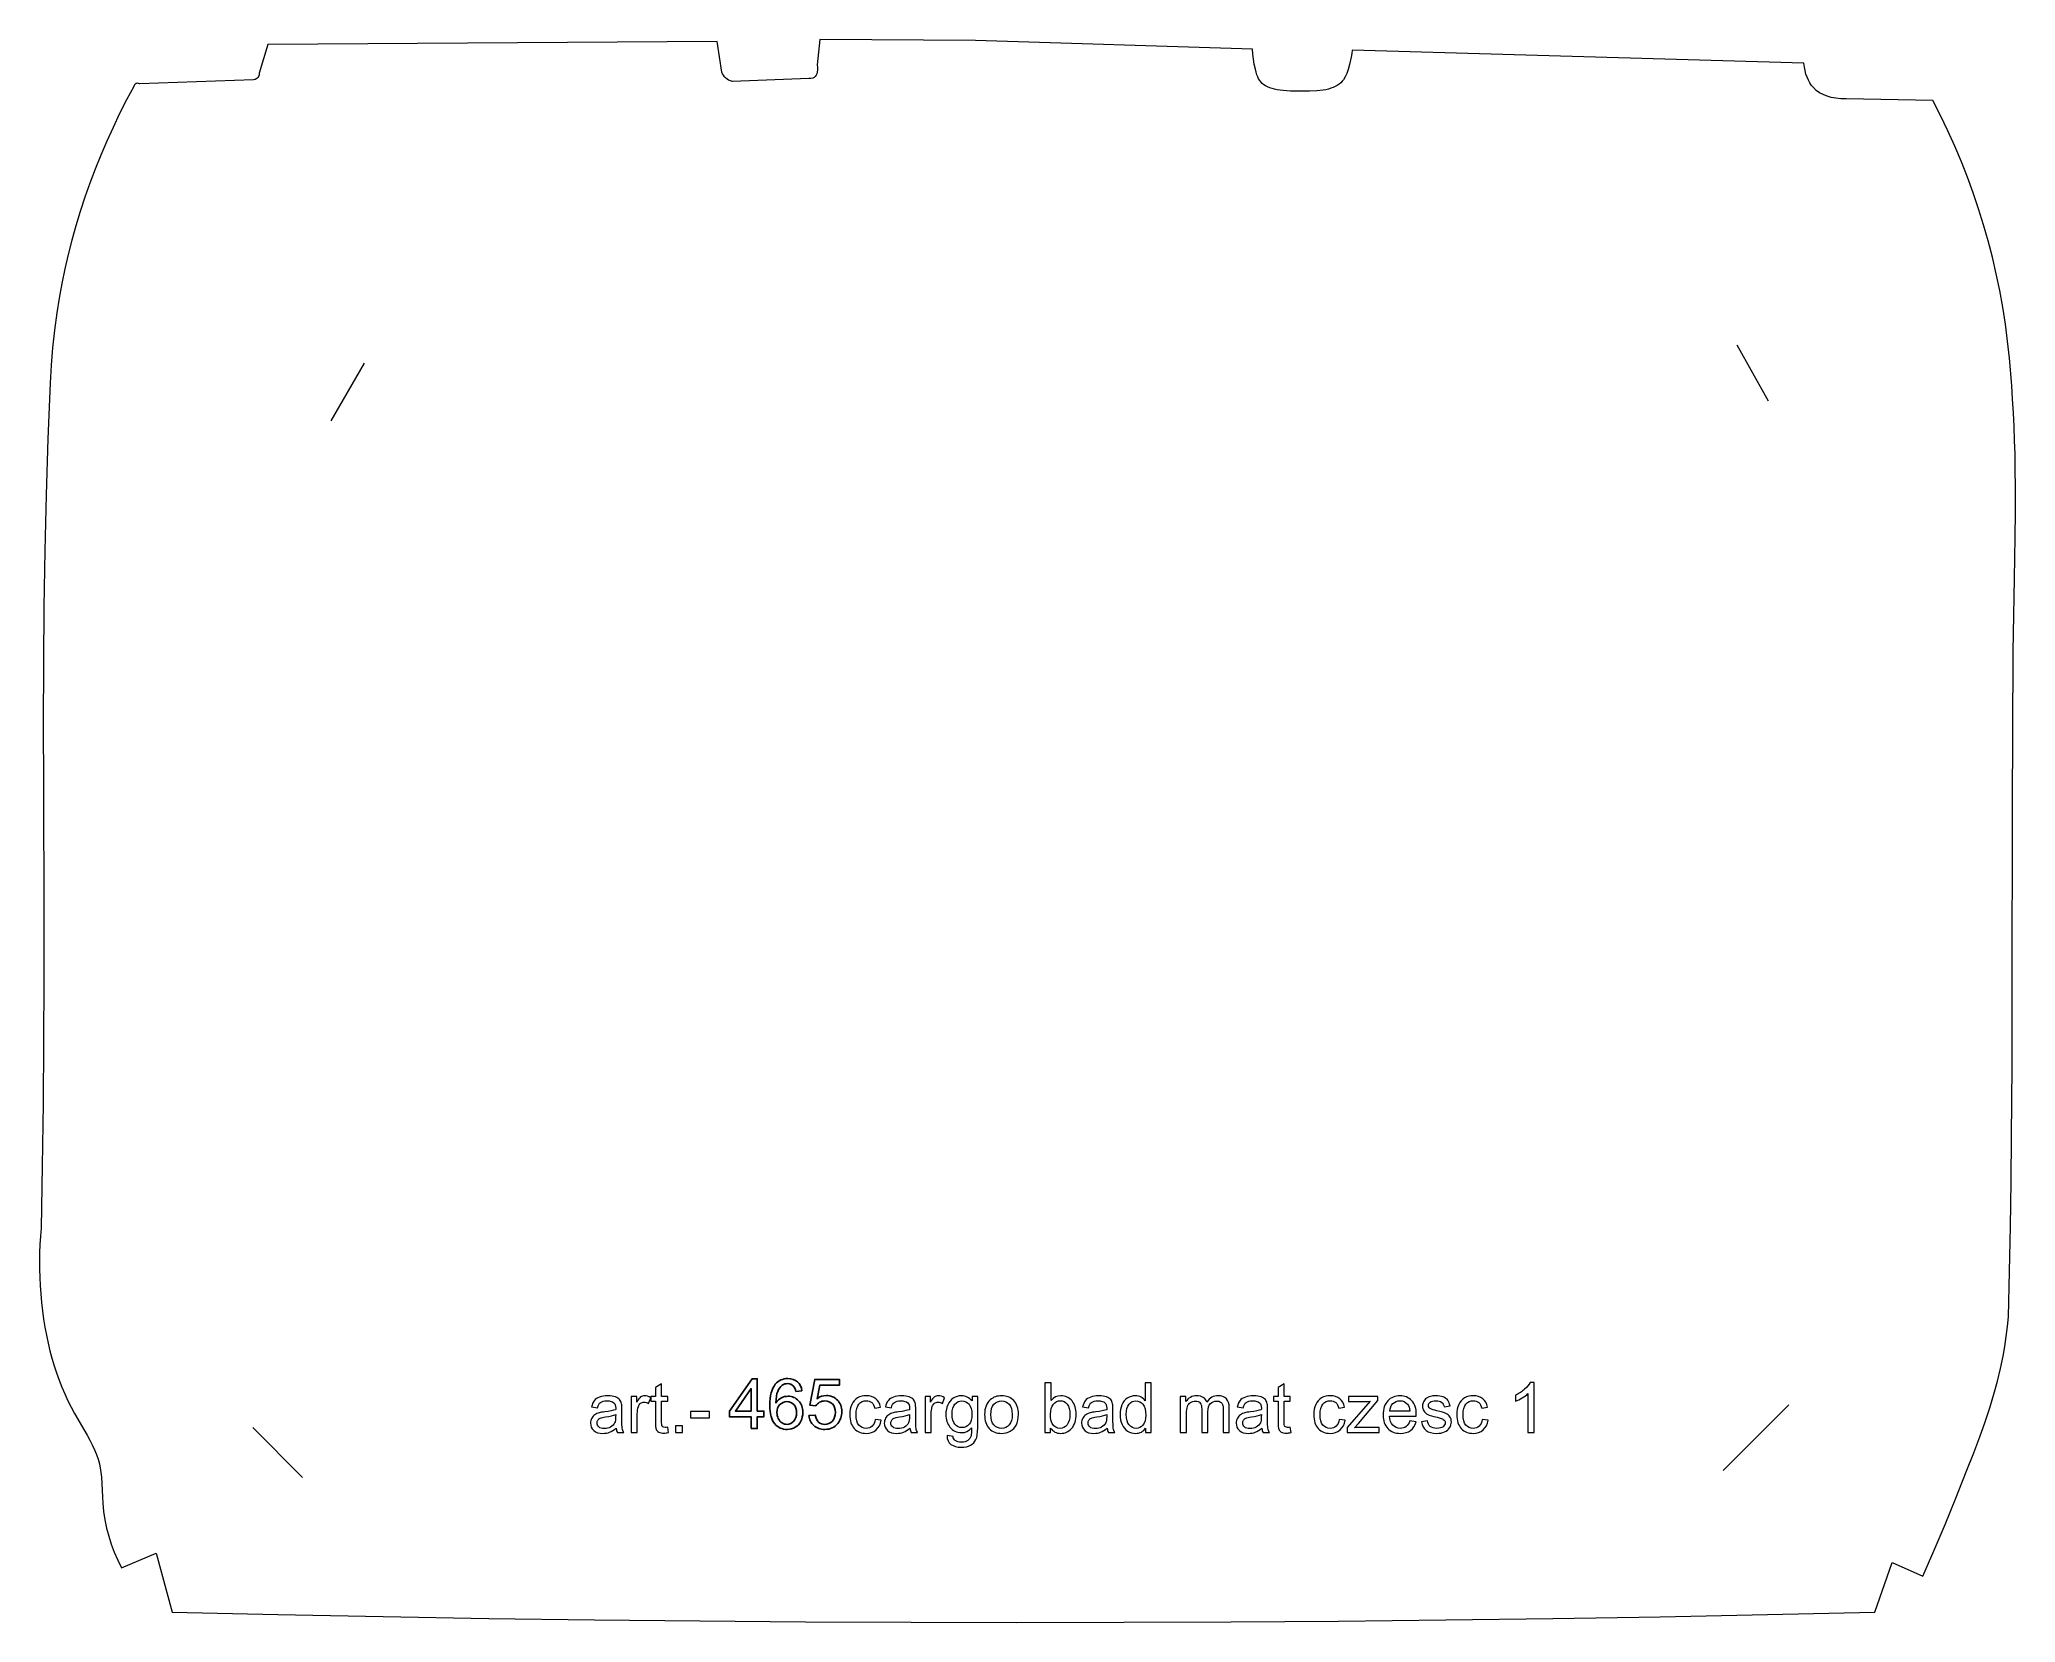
# Model space of a CAD drawing. Header units: centimetres. Extents: x -75 to 75, y -60 to 60.
import ezdxf

# ---------------------------------------------------------------- set-up
doc = ezdxf.new("R2010")
doc.units = ezdxf.units.CM
doc.header["$MEASUREMENT"] = 0
for name, color, linetype in [('lipa', 7, 'Continuous'), ('main', 7, 'Continuous'), ('nadpis', 7, 'Continuous')]:
    doc.layers.add(name, color=color, linetype=linetype)

msp = doc.modelspace()

# ---------------------------------------------------------------- linework, layer by layer
at = {"layer": 'lipa', "color": 3, "lineweight": 9}
for points in [[(53.966, 36.97924), (53.966, 36.97924), (56.334, 32.71324), (56.334, 32.71324)], [(-52.984, 31.20524), (-52.984, 31.20524), (-50.453, 35.58524), (-50.453, 35.58524)], [(57.923, -43.65076), (57.923, -43.65076), (52.926, -48.64576), (52.926, -48.64576)], [(-58.944, -45.36276), (-58.944, -45.36276), (-55.15, -49.15776), (-55.15, -49.15776)]]:
    msp.add_open_spline(points, degree=3, dxfattribs=at)
at = {"layer": 'main', "lineweight": 9}
msp.add_open_spline([(-65.073, -59.40476), (-65.073, -59.40476), (-66.302, -54.92876), (-66.302, -54.92876), (-66.302, -54.92876), (-68.92, -56.03476), (-68.92, -56.03476), (-68.92, -56.03476), (-69.216, -55.44476), (-69.216, -55.44476), (-69.216, -55.44476), (-69.478, -54.84776), (-69.478, -54.84776), (-69.478, -54.84776), (-69.708, -54.24376), (-69.708, -54.24376), (-69.708, -54.24376), (-69.904, -53.63276), (-69.904, -53.63276), (-69.904, -53.63276), (-70.067, -53.01476), (-70.067, -53.01476), (-70.067, -53.01476), (-70.198, -52.38876), (-70.198, -52.38876), (-70.198, -52.38876), (-70.295, -51.75576), (-70.295, -51.75576), (-70.295, -51.75576), (-70.359, -51.11576), (-70.359, -51.11576), (-70.359, -51.11576), (-70.386, -50.65676), (-70.386, -50.65676), (-70.386, -50.65676), (-70.429, -49.61376), (-70.429, -49.61376), (-70.429, -49.61376), (-70.46, -49.14276), (-70.46, -49.14276), (-70.46, -49.14276), (-70.522, -48.60376), (-70.522, -48.60376), (-70.522, -48.60376), (-70.612, -48.13076), (-70.612, -48.13076), (-70.612, -48.13076), (-70.706, -47.78476), (-70.706, -47.78476), (-70.706, -47.78476), (-70.828, -47.42976), (-70.828, -47.42976), (-70.828, -47.42976), (-70.978, -47.06176), (-70.978, -47.06176), (-70.978, -47.06176), (-71.159, -46.67476), (-71.159, -46.67476), (-71.159, -46.67476), (-71.336, -46.33176), (-71.336, -46.33176), (-71.336, -46.33176), (-71.546, -45.95176), (-71.546, -45.95176), (-71.546, -45.95176), (-72.504, -44.31176), (-72.504, -44.31176), (-72.504, -44.31176), (-72.765, -43.82376), (-72.765, -43.82376), (-72.765, -43.82376), (-73.013, -43.32576), (-73.013, -43.32576), (-73.013, -43.32576), (-73.248, -42.81576), (-73.248, -42.81576), (-73.248, -42.81576), (-73.469, -42.29476), (-73.469, -42.29476), (-73.469, -42.29476), (-73.677, -41.76276), (-73.677, -41.76276), (-73.677, -41.76276), (-73.871, -41.21976), (-73.871, -41.21976), (-73.871, -41.21976), (-74.052, -40.66676), (-74.052, -40.66676), (-74.052, -40.66676), (-74.219, -40.10176), (-74.219, -40.10176), (-74.219, -40.10176), (-74.373, -39.52676), (-74.373, -39.52676), (-74.373, -39.52676), (-74.513, -38.94076), (-74.513, -38.94076), (-74.513, -38.94076), (-74.64, -38.34376), (-74.64, -38.34376), (-74.64, -38.34376), (-74.753, -37.73576), (-74.753, -37.73576), (-74.753, -37.73576), (-74.853, -37.11776), (-74.853, -37.11776), (-74.853, -37.11776), (-74.939, -36.48976), (-74.939, -36.48976), (-74.939, -36.48976), (-75.012, -35.85076), (-75.012, -35.85076), (-75.012, -35.85076), (-75.071, -35.20076), (-75.071, -35.20076), (-75.071, -35.20076), (-75.114, -34.57576), (-75.114, -34.57576), (-75.114, -34.57576), (-75.145, -33.95076), (-75.145, -33.95076), (-75.145, -33.95076), (-75.162, -33.32576), (-75.162, -33.32576), (-75.162, -33.32576), (-75.166, -32.70076), (-75.166, -32.70076), (-75.166, -32.70076), (-75.157, -32.07476), (-75.157, -32.07476), (-75.157, -32.07476), (-75.135, -31.44976), (-75.135, -31.44976), (-75.135, -31.44976), (-75.099, -30.82376), (-75.099, -30.82376), (-75.099, -30.82376), (-75.051, -30.19776), (-75.051, -30.19776), (-75.051, -30.19776), (-74.963, -25.47676), (-74.963, -25.47676), (-74.963, -25.47676), (-74.898, -20.75476), (-74.898, -20.75476), (-74.898, -20.75476), (-74.857, -16.03276), (-74.857, -16.03276), (-74.857, -16.03276), (-74.838, -11.31076), (-74.838, -11.31076), (-74.838, -11.31076), (-74.841, -6.60976), (-74.841, -6.60976), (-74.841, -6.60976), (-74.875, 3.58824), (-74.875, 3.58824), (-74.875, 3.58824), (-74.881, 8.06624), (-74.881, 8.06624), (-74.881, 8.06624), (-74.868, 12.80324), (-74.868, 12.80324), (-74.868, 12.80324), (-74.83, 17.04724), (-74.83, 17.04724), (-74.83, 17.04724), (-74.761, 21.30324), (-74.761, 21.30324), (-74.761, 21.30324), (-74.659, 25.55924), (-74.659, 25.55924), (-74.659, 25.55924), (-74.524, 29.81524), (-74.524, 29.81524), (-74.524, 29.81524), (-74.357, 34.07024), (-74.357, 34.07024), (-74.357, 34.07024), (-74.281, 35.41724), (-74.281, 35.41724), (-74.281, 35.41724), (-74.17, 36.75624), (-74.17, 36.75624), (-74.17, 36.75624), (-74.025, 38.08824), (-74.025, 38.08824), (-74.025, 38.08824), (-73.845, 39.41224), (-73.845, 39.41224), (-73.845, 39.41224), (-73.666, 40.52824), (-73.666, 40.52824), (-73.666, 40.52824), (-73.461, 41.63924), (-73.461, 41.63924), (-73.461, 41.63924), (-73.232, 42.74524), (-73.232, 42.74524), (-73.232, 42.74524), (-72.978, 43.84524), (-72.978, 43.84524), (-72.978, 43.84524), (-72.699, 44.94024), (-72.699, 44.94024), (-72.699, 44.94024), (-72.396, 46.03024), (-72.396, 46.03024), (-72.396, 46.03024), (-72.067, 47.11524), (-72.067, 47.11524), (-72.067, 47.11524), (-71.714, 48.19424), (-71.714, 48.19424), (-71.714, 48.19424), (-71.336, 49.26724), (-71.336, 49.26724), (-71.336, 49.26724), (-70.933, 50.33624), (-70.933, 50.33624), (-70.933, 50.33624), (-70.505, 51.39924), (-70.505, 51.39924), (-70.505, 51.39924), (-70.053, 52.45624), (-70.053, 52.45624), (-70.053, 52.45624), (-69.575, 53.50924), (-69.575, 53.50924), (-69.575, 53.50924), (-69.073, 54.55624), (-69.073, 54.55624), (-69.073, 54.55624), (-68.546, 55.59824), (-68.546, 55.59824), (-68.546, 55.59824), (-67.994, 56.63424), (-67.994, 56.63424), (-67.994, 56.63424), (-67.964, 56.70324), (-67.964, 56.70324), (-67.964, 56.70324), (-67.928, 56.76024), (-67.928, 56.76024), (-67.928, 56.76024), (-67.887, 56.80524), (-67.887, 56.80524), (-67.887, 56.80524), (-67.839, 56.83824), (-67.839, 56.83824), (-67.839, 56.83824), (-67.778, 56.86124), (-67.778, 56.86124), (-67.778, 56.86124), (-67.709, 56.86824), (-67.709, 56.86824), (-67.709, 56.86824), (-67.632, 56.85924), (-67.632, 56.85924), (-67.632, 56.85924), (-67.548, 56.83524), (-67.548, 56.83524), (-67.548, 56.83524), (-58.89, 57.12724), (-58.89, 57.12724), (-58.89, 57.12724), (-58.752, 57.16624), (-58.752, 57.16624), (-58.752, 57.16624), (-58.641, 57.22224), (-58.641, 57.22224), (-58.641, 57.22224), (-58.557, 57.29524), (-58.557, 57.29524), (-58.557, 57.29524), (-58.499, 57.38524), (-58.499, 57.38524), (-58.499, 57.38524), (-58.467, 57.49924), (-58.467, 57.49924), (-58.467, 57.49924), (-58.466, 57.63324), (-58.466, 57.63324), (-58.466, 57.63324), (-57.786, 59.81324), (-57.786, 59.81324), (-57.786, 59.81324), (-23.617, 60.05424), (-23.617, 60.05424), (-23.617, 60.05424), (-23.247, 57.72024), (-23.247, 57.72024), (-23.247, 57.72024), (-23.196, 57.59024), (-23.196, 57.59024), (-23.196, 57.59024), (-23.134, 57.47224), (-23.134, 57.47224), (-23.134, 57.47224), (-23.06, 57.36724), (-23.06, 57.36724), (-23.06, 57.36724), (-22.975, 57.27424), (-22.975, 57.27424), (-22.975, 57.27424), (-22.864, 57.18324), (-22.864, 57.18324), (-22.864, 57.18324), (-22.738, 57.10924), (-22.738, 57.10924), (-22.738, 57.10924), (-22.597, 57.05124), (-22.597, 57.05124), (-22.597, 57.05124), (-22.441, 57.00924), (-22.441, 57.00924), (-22.441, 57.00924), (-16.641, 57.23124), (-16.641, 57.23124), (-16.641, 57.23124), (-16.477, 57.23024), (-16.477, 57.23024), (-16.477, 57.23024), (-16.336, 57.25924), (-16.336, 57.25924), (-16.336, 57.25924), (-16.233, 57.30824), (-16.233, 57.30824), (-16.233, 57.30824), (-16.148, 57.37924), (-16.148, 57.37924), (-16.148, 57.37924), (-16.081, 57.47224), (-16.081, 57.47224), (-16.081, 57.47224), (-16.032, 57.58724), (-16.032, 57.58724), (-16.032, 57.58724), (-16, 57.72424), (-16, 57.72424), (-16, 57.72424), (-15.986, 57.88424), (-15.986, 57.88424), (-15.986, 57.88424), (-15.99, 58.06524), (-15.99, 58.06524), (-15.99, 58.06524), (-16.012, 58.26924), (-16.012, 58.26924), (-16.012, 58.26924), (-15.814, 60.19424), (-15.814, 60.19424), (-15.814, 60.19424), (-3.955, 60.11824), (-3.955, 60.11824), (-3.955, 60.11824), (17.103, 59.45224), (17.103, 59.45224), (17.103, 59.45224), (17.138, 59.08224), (17.138, 59.08224), (17.138, 59.08224), (17.188, 58.70824), (17.188, 58.70824), (17.188, 58.70824), (17.253, 58.33224), (17.253, 58.33224), (17.253, 58.33224), (17.333, 57.95224), (17.333, 57.95224), (17.333, 57.95224), (17.392, 57.71224), (17.392, 57.71224), (17.392, 57.71224), (17.45, 57.52024), (17.45, 57.52024), (17.45, 57.52024), (17.513, 57.35424), (17.513, 57.35424), (17.513, 57.35424), (17.582, 57.21124), (17.582, 57.21124), (17.582, 57.21124), (17.662, 57.08424), (17.662, 57.08424), (17.662, 57.08424), (17.755, 56.96624), (17.755, 56.96624), (17.755, 56.96624), (17.861, 56.85924), (17.861, 56.85924), (17.861, 56.85924), (17.981, 56.76124), (17.981, 56.76124), (17.981, 56.76124), (18.115, 56.67324), (18.115, 56.67324), (18.115, 56.67324), (18.264, 56.59424), (18.264, 56.59424), (18.264, 56.59424), (18.426, 56.52424), (18.426, 56.52424), (18.426, 56.52424), (18.604, 56.46324), (18.604, 56.46324), (18.604, 56.46324), (18.792, 56.41324), (18.792, 56.41324), (18.792, 56.41324), (18.996, 56.37024), (18.996, 56.37024), (18.996, 56.37024), (19.457, 56.30724), (19.457, 56.30724), (19.457, 56.30724), (19.997, 56.27224), (19.997, 56.27224), (19.997, 56.27224), (20.718, 56.25824), (20.718, 56.25824), (20.718, 56.25824), (21.456, 56.26124), (21.456, 56.26124), (21.456, 56.26124), (22.009, 56.28824), (22.009, 56.28824), (22.009, 56.28824), (22.485, 56.34224), (22.485, 56.34224), (22.485, 56.34224), (22.696, 56.38024), (22.696, 56.38024), (22.696, 56.38024), (22.893, 56.42724), (22.893, 56.42724), (22.893, 56.42724), (23.081, 56.48324), (23.081, 56.48324), (23.081, 56.48324), (23.255, 56.54824), (23.255, 56.54824), (23.255, 56.54824), (23.415, 56.62324), (23.415, 56.62324), (23.415, 56.62324), (23.563, 56.70724), (23.563, 56.70724), (23.563, 56.70724), (23.699, 56.80024), (23.699, 56.80024), (23.699, 56.80024), (23.822, 56.90324), (23.822, 56.90324), (23.822, 56.90324), (23.933, 57.01724), (23.933, 57.01724), (23.933, 57.01724), (24.032, 57.14024), (24.032, 57.14024), (24.032, 57.14024), (24.167, 57.35724), (24.167, 57.35724), (24.167, 57.35724), (24.288, 57.61624), (24.288, 57.61624), (24.288, 57.61624), (24.396, 57.92124), (24.396, 57.92124), (24.396, 57.92124), (24.497, 58.28624), (24.497, 58.28624), (24.497, 58.28624), (24.616, 58.84524), (24.616, 58.84524), (24.616, 58.84524), (24.659, 59.12124), (24.659, 59.12124), (24.659, 59.12124), (24.692, 59.39424), (24.692, 59.39424), (24.692, 59.39424), (59.066, 58.38824), (59.066, 58.38824), (59.066, 58.38824), (59.102, 58.09924), (59.102, 58.09924), (59.102, 58.09924), (59.154, 57.82724), (59.154, 57.82724), (59.154, 57.82724), (59.221, 57.57124), (59.221, 57.57124), (59.221, 57.57124), (59.304, 57.33124), (59.304, 57.33124), (59.304, 57.33124), (59.402, 57.10824), (59.402, 57.10824), (59.402, 57.10824), (59.516, 56.90124), (59.516, 56.90124), (59.516, 56.90124), (59.646, 56.71024), (59.646, 56.71024), (59.646, 56.71024), (59.791, 56.53524), (59.791, 56.53524), (59.791, 56.53524), (60.007, 56.32924), (60.007, 56.32924), (60.007, 56.32924), (60.251, 56.15124), (60.251, 56.15124), (60.251, 56.15124), (60.521, 56.00224), (60.521, 56.00224), (60.521, 56.00224), (60.82, 55.88124), (60.82, 55.88124), (60.82, 55.88124), (61.145, 55.78924), (61.145, 55.78924), (61.145, 55.78924), (61.498, 55.72524), (61.498, 55.72524), (61.498, 55.72524), (61.878, 55.69024), (61.878, 55.69024), (61.878, 55.69024), (62.285, 55.68424), (62.285, 55.68424), (62.285, 55.68424), (68.88, 55.55424), (68.88, 55.55424), (68.88, 55.55424), (69.466, 54.40524), (69.466, 54.40524), (69.466, 54.40524), (70.023, 53.24724), (70.023, 53.24724), (70.023, 53.24724), (70.549, 52.08024), (70.549, 52.08024), (70.549, 52.08024), (71.046, 50.90424), (71.046, 50.90424), (71.046, 50.90424), (71.513, 49.72024), (71.513, 49.72024), (71.513, 49.72024), (71.951, 48.52624), (71.951, 48.52624), (71.951, 48.52624), (72.358, 47.32424), (72.358, 47.32424), (72.358, 47.32424), (72.736, 46.11324), (72.736, 46.11324), (72.736, 46.11324), (73.089, 44.87624), (73.089, 44.87624), (73.089, 44.87624), (73.411, 43.63024), (73.411, 43.63024), (73.411, 43.63024), (73.702, 42.37424), (73.702, 42.37424), (73.702, 42.37424), (73.963, 41.11024), (73.963, 41.11024), (73.963, 41.11024), (74.193, 39.83624), (74.193, 39.83624), (74.193, 39.83624), (74.392, 38.55424), (74.392, 38.55424), (74.392, 38.55424), (74.561, 37.26224), (74.561, 37.26224), (74.561, 37.26224), (74.699, 35.96124), (74.699, 35.96124), (74.699, 35.96124), (74.871, 33.87824), (74.871, 33.87824), (74.871, 33.87824), (74.942, 32.83624), (74.942, 32.83624), (74.942, 32.83624), (75.003, 31.79424), (75.003, 31.79424), (75.003, 31.79424), (75.053, 30.75224), (75.053, 30.75224), (75.053, 30.75224), (75.094, 29.71024), (75.094, 29.71024), (75.094, 29.71024), (75.125, 28.66724), (75.125, 28.66724), (75.125, 28.66724), (75.146, 27.62424), (75.146, 27.62424), (75.146, 27.62424), (75.159, 26.02224), (75.159, 26.02224), (75.159, 26.02224), (75.153, 24.25324), (75.153, 24.25324), (75.153, 24.25324), (75.129, 22.34424), (75.129, 22.34424), (75.129, 22.34424), (75.073, 19.19524), (75.073, 19.19524), (75.073, 19.19524), (74.995, 13.62024), (74.995, 13.62024), (74.995, 13.62024), (74.948, 7.42824), (74.948, 7.42824), (74.948, 7.42824), (74.93, 2.07524), (74.93, 2.07524), (74.93, 2.07524), (74.917, -12.54676), (74.917, -12.54676), (74.917, -12.54676), (74.899, -17.89776), (74.899, -17.89776), (74.899, -17.89776), (74.86, -23.23576), (74.86, -23.23576), (74.86, -23.23576), (74.821, -26.66076), (74.821, -26.66076), (74.821, -26.66076), (74.769, -30.08676), (74.769, -30.08676), (74.769, -30.08676), (74.705, -33.51176), (74.705, -33.51176), (74.705, -33.51176), (74.629, -36.93676), (74.629, -36.93676), (74.629, -36.93676), (74.555, -37.69476), (74.555, -37.69476), (74.555, -37.69476), (74.462, -38.44876), (74.462, -38.44876), (74.462, -38.44876), (74.348, -39.19876), (74.348, -39.19876), (74.348, -39.19876), (74.214, -39.94476), (74.214, -39.94476), (74.214, -39.94476), (74.017, -40.87876), (74.017, -40.87876), (74.017, -40.87876), (73.783, -41.83876), (73.783, -41.83876), (73.783, -41.83876), (73.511, -42.82976), (73.511, -42.82976), (73.511, -42.82976), (73.198, -43.86076), (73.198, -43.86076), (73.198, -43.86076), (72.846, -44.92576), (72.846, -44.92576), (72.846, -44.92576), (72.444, -46.06276), (72.444, -46.06276), (72.444, -46.06276), (71.983, -47.29776), (71.983, -47.29776), (71.983, -47.29776), (71.42, -48.74476), (71.42, -48.74476), (71.42, -48.74476), (70.619, -50.74376), (70.619, -50.74376), (70.619, -50.74376), (69.8, -52.73076), (69.8, -52.73076), (69.8, -52.73076), (68.961, -54.70476), (68.961, -54.70476), (68.961, -54.70476), (68.104, -56.66776), (68.104, -56.66776), (68.104, -56.66776), (65.771, -55.62876), (65.771, -55.62876), (65.771, -55.62876), (64.457, -59.40476), (64.457, -59.40476), (64.457, -59.40476), (56.295, -59.59076), (56.295, -59.59076), (56.295, -59.59076), (48.134, -59.75176), (48.134, -59.75176), (48.134, -59.75176), (39.972, -59.88776), (39.972, -59.88776), (39.972, -59.88776), (31.81, -59.99876), (31.81, -59.99876), (31.81, -59.99876), (23.649, -60.08476), (23.649, -60.08476), (23.649, -60.08476), (15.487, -60.14576), (15.487, -60.14576), (15.487, -60.14576), (7.326, -60.18176), (7.326, -60.18176), (7.326, -60.18176), (-0.836, -60.19276), (-0.836, -60.19276), (-0.836, -60.19276), (-8.866, -60.17876), (-8.866, -60.17876), (-8.866, -60.17876), (-16.895, -60.14076), (-16.895, -60.14076), (-16.895, -60.14076), (-24.925, -60.07876), (-24.925, -60.07876), (-24.925, -60.07876), (-32.955, -59.99276), (-32.955, -59.99276), (-32.955, -59.99276), (-40.984, -59.88176), (-40.984, -59.88176), (-40.984, -59.88176), (-49.014, -59.74676), (-49.014, -59.74676), (-49.014, -59.74676), (-57.043, -59.58776), (-57.043, -59.58776), (-57.043, -59.58776), (-65.073, -59.40476), (-65.073, -59.40476)], degree=3, knots=[0, 0, 0, 0, 0.004016064, 0.004016064, 0.004016064, 0.008032129, 0.008032129, 0.008032129, 0.012048193, 0.012048193, 0.012048193, 0.016064257, 0.016064257, 0.016064257, 0.020080321, 0.020080321, 0.020080321, 0.024096386, 0.024096386, 0.024096386, 0.02811245, 0.02811245, 0.02811245, 0.032128514, 0.032128514, 0.032128514, 0.036144578, 0.036144578, 0.036144578, 0.040160643, 0.040160643, 0.040160643, 0.044176707, 0.044176707, 0.044176707, 0.048192771, 0.048192771, 0.048192771, 0.052208835, 0.052208835, 0.052208835, 0.0562249, 0.0562249, 0.0562249, 0.060240964, 0.060240964, 0.060240964, 0.064257028, 0.064257028, 0.064257028, 0.068273092, 0.068273092, 0.068273092, 0.072289157, 0.072289157, 0.072289157, 0.076305221, 0.076305221, 0.076305221, 0.080321285, 0.080321285, 0.080321285, 0.084337349, 0.084337349, 0.084337349, 0.088353414, 0.088353414, 0.088353414, 0.092369478, 0.092369478, 0.092369478, 0.096385542, 0.096385542, 0.096385542, 0.100401606, 0.100401606, 0.100401606, 0.104417671, 0.104417671, 0.104417671, 0.108433735, 0.108433735, 0.108433735, 0.112449799, 0.112449799, 0.112449799, 0.116465863, 0.116465863, 0.116465863, 0.120481928, 0.120481928, 0.120481928, 0.124497992, 0.124497992, 0.124497992, 0.128514056, 0.128514056, 0.128514056, 0.13253012, 0.13253012, 0.13253012, 0.136546185, 0.136546185, 0.136546185, 0.140562249, 0.140562249, 0.140562249, 0.144578313, 0.144578313, 0.144578313, 0.148594378, 0.148594378, 0.148594378, 0.152610442, 0.152610442, 0.152610442, 0.156626506, 0.156626506, 0.156626506, 0.16064257, 0.16064257, 0.16064257, 0.164658635, 0.164658635, 0.164658635, 0.168674699, 0.168674699, 0.168674699, 0.172690763, 0.172690763, 0.172690763, 0.176706827, 0.176706827, 0.176706827, 0.180722892, 0.180722892, 0.180722892, 0.184738956, 0.184738956, 0.184738956, 0.18875502, 0.18875502, 0.18875502, 0.192771084, 0.192771084, 0.192771084, 0.196787149, 0.196787149, 0.196787149, 0.200803213, 0.200803213, 0.200803213, 0.204819277, 0.204819277, 0.204819277, 0.208835341, 0.208835341, 0.208835341, 0.212851406, 0.212851406, 0.212851406, 0.21686747, 0.21686747, 0.21686747, 0.220883534, 0.220883534, 0.220883534, 0.224899598, 0.224899598, 0.224899598, 0.228915663, 0.228915663, 0.228915663, 0.232931727, 0.232931727, 0.232931727, 0.236947791, 0.236947791, 0.236947791, 0.240963855, 0.240963855, 0.240963855, 0.24497992, 0.24497992, 0.24497992, 0.248995984, 0.248995984, 0.248995984, 0.253012048, 0.253012048, 0.253012048, 0.257028112, 0.257028112, 0.257028112, 0.261044177, 0.261044177, 0.261044177, 0.265060241, 0.265060241, 0.265060241, 0.269076305, 0.269076305, 0.269076305, 0.273092369, 0.273092369, 0.273092369, 0.277108434, 0.277108434, 0.277108434, 0.281124498, 0.281124498, 0.281124498, 0.285140562, 0.285140562, 0.285140562, 0.289156627, 0.289156627, 0.289156627, 0.293172691, 0.293172691, 0.293172691, 0.297188755, 0.297188755, 0.297188755, 0.301204819, 0.301204819, 0.301204819, 0.305220884, 0.305220884, 0.305220884, 0.309236948, 0.309236948, 0.309236948, 0.313253012, 0.313253012, 0.313253012, 0.317269076, 0.317269076, 0.317269076, 0.321285141, 0.321285141, 0.321285141, 0.325301205, 0.325301205, 0.325301205, 0.329317269, 0.329317269, 0.329317269, 0.333333333, 0.333333333, 0.333333333, 0.337349398, 0.337349398, 0.337349398, 0.341365462, 0.341365462, 0.341365462, 0.345381526, 0.345381526, 0.345381526, 0.34939759, 0.34939759, 0.34939759, 0.353413655, 0.353413655, 0.353413655, 0.357429719, 0.357429719, 0.357429719, 0.361445783, 0.361445783, 0.361445783, 0.365461847, 0.365461847, 0.365461847, 0.369477912, 0.369477912, 0.369477912, 0.373493976, 0.373493976, 0.373493976, 0.37751004, 0.37751004, 0.37751004, 0.381526104, 0.381526104, 0.381526104, 0.385542169, 0.385542169, 0.385542169, 0.389558233, 0.389558233, 0.389558233, 0.393574297, 0.393574297, 0.393574297, 0.397590361, 0.397590361, 0.397590361, 0.401606426, 0.401606426, 0.401606426, 0.40562249, 0.40562249, 0.40562249, 0.409638554, 0.409638554, 0.409638554, 0.413654618, 0.413654618, 0.413654618, 0.417670683, 0.417670683, 0.417670683, 0.421686747, 0.421686747, 0.421686747, 0.425702811, 0.425702811, 0.425702811, 0.429718876, 0.429718876, 0.429718876, 0.43373494, 0.43373494, 0.43373494, 0.437751004, 0.437751004, 0.437751004, 0.441767068, 0.441767068, 0.441767068, 0.445783133, 0.445783133, 0.445783133, 0.449799197, 0.449799197, 0.449799197, 0.453815261, 0.453815261, 0.453815261, 0.457831325, 0.457831325, 0.457831325, 0.46184739, 0.46184739, 0.46184739, 0.465863454, 0.465863454, 0.465863454, 0.469879518, 0.469879518, 0.469879518, 0.473895582, 0.473895582, 0.473895582, 0.477911647, 0.477911647, 0.477911647, 0.481927711, 0.481927711, 0.481927711, 0.485943775, 0.485943775, 0.485943775, 0.489959839, 0.489959839, 0.489959839, 0.493975904, 0.493975904, 0.493975904, 0.497991968, 0.497991968, 0.497991968, 0.502008032, 0.502008032, 0.502008032, 0.506024096, 0.506024096, 0.506024096, 0.510040161, 0.510040161, 0.510040161, 0.514056225, 0.514056225, 0.514056225, 0.518072289, 0.518072289, 0.518072289, 0.522088353, 0.522088353, 0.522088353, 0.526104418, 0.526104418, 0.526104418, 0.530120482, 0.530120482, 0.530120482, 0.534136546, 0.534136546, 0.534136546, 0.53815261, 0.53815261, 0.53815261, 0.542168675, 0.542168675, 0.542168675, 0.546184739, 0.546184739, 0.546184739, 0.550200803, 0.550200803, 0.550200803, 0.554216867, 0.554216867, 0.554216867, 0.558232932, 0.558232932, 0.558232932, 0.562248996, 0.562248996, 0.562248996, 0.56626506, 0.56626506, 0.56626506, 0.570281124, 0.570281124, 0.570281124, 0.574297189, 0.574297189, 0.574297189, 0.578313253, 0.578313253, 0.578313253, 0.582329317, 0.582329317, 0.582329317, 0.586345382, 0.586345382, 0.586345382, 0.590361446, 0.590361446, 0.590361446, 0.59437751, 0.59437751, 0.59437751, 0.598393574, 0.598393574, 0.598393574, 0.602409639, 0.602409639, 0.602409639, 0.606425703, 0.606425703, 0.606425703, 0.610441767, 0.610441767, 0.610441767, 0.614457831, 0.614457831, 0.614457831, 0.618473896, 0.618473896, 0.618473896, 0.62248996, 0.62248996, 0.62248996, 0.626506024, 0.626506024, 0.626506024, 0.630522088, 0.630522088, 0.630522088, 0.634538153, 0.634538153, 0.634538153, 0.638554217, 0.638554217, 0.638554217, 0.642570281, 0.642570281, 0.642570281, 0.646586345, 0.646586345, 0.646586345, 0.65060241, 0.65060241, 0.65060241, 0.654618474, 0.654618474, 0.654618474, 0.658634538, 0.658634538, 0.658634538, 0.662650602, 0.662650602, 0.662650602, 0.666666667, 0.666666667, 0.666666667, 0.670682731, 0.670682731, 0.670682731, 0.674698795, 0.674698795, 0.674698795, 0.678714859, 0.678714859, 0.678714859, 0.682730924, 0.682730924, 0.682730924, 0.686746988, 0.686746988, 0.686746988, 0.690763052, 0.690763052, 0.690763052, 0.694779116, 0.694779116, 0.694779116, 0.698795181, 0.698795181, 0.698795181, 0.702811245, 0.702811245, 0.702811245, 0.706827309, 0.706827309, 0.706827309, 0.710843373, 0.710843373, 0.710843373, 0.714859438, 0.714859438, 0.714859438, 0.718875502, 0.718875502, 0.718875502, 0.722891566, 0.722891566, 0.722891566, 0.726907631, 0.726907631, 0.726907631, 0.730923695, 0.730923695, 0.730923695, 0.734939759, 0.734939759, 0.734939759, 0.738955823, 0.738955823, 0.738955823, 0.742971888, 0.742971888, 0.742971888, 0.746987952, 0.746987952, 0.746987952, 0.751004016, 0.751004016, 0.751004016, 0.75502008, 0.75502008, 0.75502008, 0.759036145, 0.759036145, 0.759036145, 0.763052209, 0.763052209, 0.763052209, 0.767068273, 0.767068273, 0.767068273, 0.771084337, 0.771084337, 0.771084337, 0.775100402, 0.775100402, 0.775100402, 0.779116466, 0.779116466, 0.779116466, 0.78313253, 0.78313253, 0.78313253, 0.787148594, 0.787148594, 0.787148594, 0.791164659, 0.791164659, 0.791164659, 0.795180723, 0.795180723, 0.795180723, 0.799196787, 0.799196787, 0.799196787, 0.803212851, 0.803212851, 0.803212851, 0.807228916, 0.807228916, 0.807228916, 0.81124498, 0.81124498, 0.81124498, 0.815261044, 0.815261044, 0.815261044, 0.819277108, 0.819277108, 0.819277108, 0.823293173, 0.823293173, 0.823293173, 0.827309237, 0.827309237, 0.827309237, 0.831325301, 0.831325301, 0.831325301, 0.835341365, 0.835341365, 0.835341365, 0.83935743, 0.83935743, 0.83935743, 0.843373494, 0.843373494, 0.843373494, 0.847389558, 0.847389558, 0.847389558, 0.851405622, 0.851405622, 0.851405622, 0.855421687, 0.855421687, 0.855421687, 0.859437751, 0.859437751, 0.859437751, 0.863453815, 0.863453815, 0.863453815, 0.86746988, 0.86746988, 0.86746988, 0.871485944, 0.871485944, 0.871485944, 0.875502008, 0.875502008, 0.875502008, 0.879518072, 0.879518072, 0.879518072, 0.883534137, 0.883534137, 0.883534137, 0.887550201, 0.887550201, 0.887550201, 0.891566265, 0.891566265, 0.891566265, 0.895582329, 0.895582329, 0.895582329, 0.899598394, 0.899598394, 0.899598394, 0.903614458, 0.903614458, 0.903614458, 0.907630522, 0.907630522, 0.907630522, 0.911646586, 0.911646586, 0.911646586, 0.915662651, 0.915662651, 0.915662651, 0.919678715, 0.919678715, 0.919678715, 0.923694779, 0.923694779, 0.923694779, 0.927710843, 0.927710843, 0.927710843, 0.931726908, 0.931726908, 0.931726908, 0.935742972, 0.935742972, 0.935742972, 0.939759036, 0.939759036, 0.939759036, 0.9437751, 0.9437751, 0.9437751, 0.947791165, 0.947791165, 0.947791165, 0.951807229, 0.951807229, 0.951807229, 0.955823293, 0.955823293, 0.955823293, 0.959839357, 0.959839357, 0.959839357, 0.963855422, 0.963855422, 0.963855422, 0.967871486, 0.967871486, 0.967871486, 0.97188755, 0.97188755, 0.97188755, 0.975903614, 0.975903614, 0.975903614, 0.979919679, 0.979919679, 0.979919679, 0.983935743, 0.983935743, 0.983935743, 0.987951807, 0.987951807, 0.987951807, 0.991967871, 0.991967871, 0.991967871, 0.995983936, 0.995983936, 0.995983936, 1, 1, 1, 1], dxfattribs=at)
at = {"layer": 'nadpis', "color": 5, "lineweight": 9}
for points, knots in [([(-27.37433, -45.33961), (-27.37433, -45.33961), (-27.31083, -45.7506), (-27.31083, -45.7506), (-27.44136, -45.77794), (-27.55866, -45.79205), (-27.66096, -45.79205), (-27.82941, -45.79205), (-27.95994, -45.76559), (-28.05343, -45.71179), (-28.14603, -45.658), (-28.2113, -45.58832), (-28.24922, -45.50101), (-28.28714, -45.4137), (-28.30566, -45.23025), (-28.30566, -44.95068), (-28.30566, -44.95068), (-28.30566, -43.36847), (-28.30566, -43.36847), (-28.30566, -43.36847), (-28.64962, -43.36847), (-28.64962, -43.36847), (-28.64962, -43.36847), (-28.64962, -43.00863), (-28.64962, -43.00863), (-28.64962, -43.00863), (-28.30566, -43.00863), (-28.30566, -43.00863), (-28.30566, -43.00863), (-28.30566, -42.32954), (-28.30566, -42.32954), (-28.30566, -42.32954), (-27.84, -42.04996), (-27.84, -42.04996), (-27.84, -42.04996), (-27.84, -43.00863), (-27.84, -43.00863), (-27.84, -43.00863), (-27.37433, -43.00863), (-27.37433, -43.00863), (-27.37433, -43.00863), (-27.37433, -43.36847), (-27.37433, -43.36847), (-27.37433, -43.36847), (-27.84, -43.36847), (-27.84, -43.36847), (-27.84, -43.36847), (-27.84, -44.97713), (-27.84, -44.97713), (-27.84, -45.11031), (-27.83206, -45.19586), (-27.8153, -45.23378), (-27.79943, -45.2717), (-27.77297, -45.30169), (-27.73593, -45.32462), (-27.69889, -45.34667), (-27.64597, -45.35813), (-27.57718, -45.35813), (-27.52603, -45.35813), (-27.45812, -45.35196), (-27.37433, -45.33961)], [0, 0, 0, 0, 0.05, 0.05, 0.05, 0.1, 0.1, 0.1, 0.15, 0.15, 0.15, 0.2, 0.2, 0.2, 0.25, 0.25, 0.25, 0.3, 0.3, 0.3, 0.35, 0.35, 0.35, 0.4, 0.4, 0.4, 0.45, 0.45, 0.45, 0.5, 0.5, 0.5, 0.55, 0.55, 0.55, 0.6, 0.6, 0.6, 0.65, 0.65, 0.65, 0.7, 0.7, 0.7, 0.75, 0.75, 0.75, 0.8, 0.8, 0.8, 0.85, 0.85, 0.85, 0.9, 0.9, 0.9, 0.95, 0.95, 0.95, 1, 1, 1, 1]), ([(1.75278, -45.75501), (1.75278, -45.75501), (1.31886, -45.75501), (1.31886, -45.75501), (1.31886, -45.75501), (1.31886, -41.96617), (1.31886, -41.96617), (1.31886, -41.96617), (1.78453, -41.96617), (1.78453, -41.96617), (1.78453, -41.96617), (1.78453, -43.3182), (1.78453, -43.3182), (1.9812, -43.07302), (2.23167, -42.95042), (2.53682, -42.95042), (2.70528, -42.95042), (2.86579, -42.98394), (3.0166, -43.05185), (3.16742, -43.11976), (3.29089, -43.21589), (3.38878, -43.33848), (3.4858, -43.46195), (3.56253, -43.61012), (3.61721, -43.78386), (3.67277, -43.95672), (3.70011, -44.14281), (3.70011, -44.34037), (3.70011, -44.80956), (3.58369, -45.17293), (3.35174, -45.42869), (3.11891, -45.68534), (2.84021, -45.81322), (2.51478, -45.81322), (2.1911, -45.81322), (1.9371, -45.67828), (1.75278, -45.40929), (1.75278, -45.40929), (1.75278, -45.75501), (1.75278, -45.75501)], [0, 0, 0, 0, 0.076923077, 0.076923077, 0.076923077, 0.153846154, 0.153846154, 0.153846154, 0.230769231, 0.230769231, 0.230769231, 0.307692308, 0.307692308, 0.307692308, 0.384615385, 0.384615385, 0.384615385, 0.461538462, 0.461538462, 0.461538462, 0.538461538, 0.538461538, 0.538461538, 0.615384615, 0.615384615, 0.615384615, 0.692307692, 0.692307692, 0.692307692, 0.769230769, 0.769230769, 0.769230769, 0.846153846, 0.846153846, 0.846153846, 0.923076923, 0.923076923, 0.923076923, 1, 1, 1, 1]), ([(8.98296, -45.75501), (8.98296, -45.75501), (8.98296, -45.40664), (8.98296, -45.40664), (8.80922, -45.6774), (8.55345, -45.81322), (8.21567, -45.81322), (7.99695, -45.81322), (7.79586, -45.75325), (7.6133, -45.63242), (7.42985, -45.51248), (7.28786, -45.34402), (7.18644, -45.12883), (7.0859, -44.91275), (7.03563, -44.66493), (7.03563, -44.38447), (7.03563, -44.11106), (7.08149, -43.86324), (7.17233, -43.64011), (7.26405, -43.41786), (7.40075, -43.24676), (7.58331, -43.12858), (7.76499, -43.00952), (7.9696, -42.95042), (8.1945, -42.95042), (8.36031, -42.95042), (8.50759, -42.9857), (8.63636, -43.05538), (8.76512, -43.12505), (8.87007, -43.21677), (8.95121, -43.32878), (8.95121, -43.32878), (8.95121, -41.96617), (8.95121, -41.96617), (8.95121, -41.96617), (9.41688, -41.96617), (9.41688, -41.96617), (9.41688, -41.96617), (9.41688, -45.75501), (9.41688, -45.75501), (9.41688, -45.75501), (8.98296, -45.75501), (8.98296, -45.75501)], [0, 0, 0, 0, 0.071428571, 0.071428571, 0.071428571, 0.142857143, 0.142857143, 0.142857143, 0.214285714, 0.214285714, 0.214285714, 0.285714286, 0.285714286, 0.285714286, 0.357142857, 0.357142857, 0.357142857, 0.428571429, 0.428571429, 0.428571429, 0.5, 0.5, 0.5, 0.571428571, 0.571428571, 0.571428571, 0.642857143, 0.642857143, 0.642857143, 0.714285714, 0.714285714, 0.714285714, 0.785714286, 0.785714286, 0.785714286, 0.857142857, 0.857142857, 0.857142857, 0.928571429, 0.928571429, 0.928571429, 1, 1, 1, 1]), ([(19.98522, -45.33961), (19.98522, -45.33961), (20.04872, -45.7506), (20.04872, -45.7506), (19.91819, -45.77794), (19.80089, -45.79205), (19.69859, -45.79205), (19.53014, -45.79205), (19.39961, -45.76559), (19.30612, -45.71179), (19.21352, -45.658), (19.14825, -45.58832), (19.11033, -45.50101), (19.07241, -45.4137), (19.05389, -45.23025), (19.05389, -44.95068), (19.05389, -44.95068), (19.05389, -43.36847), (19.05389, -43.36847), (19.05389, -43.36847), (18.70993, -43.36847), (18.70993, -43.36847), (18.70993, -43.36847), (18.70993, -43.00863), (18.70993, -43.00863), (18.70993, -43.00863), (19.05389, -43.00863), (19.05389, -43.00863), (19.05389, -43.00863), (19.05389, -42.32954), (19.05389, -42.32954), (19.05389, -42.32954), (19.51955, -42.04996), (19.51955, -42.04996), (19.51955, -42.04996), (19.51955, -43.00863), (19.51955, -43.00863), (19.51955, -43.00863), (19.98522, -43.00863), (19.98522, -43.00863), (19.98522, -43.00863), (19.98522, -43.36847), (19.98522, -43.36847), (19.98522, -43.36847), (19.51955, -43.36847), (19.51955, -43.36847), (19.51955, -43.36847), (19.51955, -44.97713), (19.51955, -44.97713), (19.51955, -45.11031), (19.52749, -45.19586), (19.54425, -45.23378), (19.56012, -45.2717), (19.58658, -45.30169), (19.62362, -45.32462), (19.66066, -45.34667), (19.71358, -45.35813), (19.78237, -45.35813), (19.83352, -45.35813), (19.90143, -45.35196), (19.98522, -45.33961)], [0, 0, 0, 0, 0.05, 0.05, 0.05, 0.1, 0.1, 0.1, 0.15, 0.15, 0.15, 0.2, 0.2, 0.2, 0.25, 0.25, 0.25, 0.3, 0.3, 0.3, 0.35, 0.35, 0.35, 0.4, 0.4, 0.4, 0.45, 0.45, 0.45, 0.5, 0.5, 0.5, 0.55, 0.55, 0.55, 0.6, 0.6, 0.6, 0.65, 0.65, 0.65, 0.7, 0.7, 0.7, 0.75, 0.75, 0.75, 0.8, 0.8, 0.8, 0.85, 0.85, 0.85, 0.9, 0.9, 0.9, 0.95, 0.95, 0.95, 1, 1, 1, 1]), ([(38.53073, -45.75501), (38.53073, -45.75501), (38.06506, -45.75501), (38.06506, -45.75501), (38.06506, -45.75501), (38.06506, -42.78991), (38.06506, -42.78991), (37.95306, -42.89751), (37.80577, -43.00422), (37.62409, -43.11094), (37.44241, -43.21765), (37.27837, -43.29791), (37.13373, -43.35083), (37.13373, -43.35083), (37.13373, -42.90104), (37.13373, -42.90104), (37.3939, -42.77933), (37.62145, -42.63116), (37.81636, -42.45654), (38.01127, -42.28279), (38.14973, -42.11434), (38.23087, -41.9503), (38.23087, -41.9503), (38.53073, -41.9503), (38.53073, -41.9503), (38.53073, -41.9503), (38.53073, -45.75501), (38.53073, -45.75501)], [0, 0, 0, 0, 0.111111111, 0.111111111, 0.111111111, 0.222222222, 0.222222222, 0.222222222, 0.333333333, 0.333333333, 0.333333333, 0.444444444, 0.444444444, 0.444444444, 0.555555556, 0.555555556, 0.555555556, 0.666666667, 0.666666667, 0.666666667, 0.777777778, 0.777777778, 0.777777778, 0.888888889, 0.888888889, 0.888888889, 1, 1, 1, 1]), ([(-31.29634, -45.41105), (-31.4692, -45.55834), (-31.63589, -45.66152), (-31.79552, -45.72238), (-31.95516, -45.78323), (-32.12625, -45.81322), (-32.3097, -45.81322), (-32.61132, -45.81322), (-32.84328, -45.74002), (-33.00555, -45.59273), (-33.16783, -45.44633), (-33.24897, -45.25847), (-33.24897, -45.03005), (-33.24897, -44.896), (-33.2181, -44.77341), (-33.15725, -44.66228), (-33.09551, -44.55116), (-33.01525, -44.46296), (-32.91648, -44.39593), (-32.81682, -44.3289), (-32.70569, -44.27775), (-32.58134, -44.24336), (-32.48962, -44.21954), (-32.35115, -44.19661), (-32.16682, -44.17368), (-31.79111, -44.12959), (-31.5133, -44.07579), (-31.33603, -44.01405), (-31.33427, -43.95055), (-31.33339, -43.90998), (-31.33339, -43.89322), (-31.33339, -43.70449), (-31.37748, -43.57131), (-31.46568, -43.4937), (-31.58474, -43.38875), (-31.76201, -43.33672), (-31.99661, -43.33672), (-32.21621, -43.33672), (-32.37849, -43.37552), (-32.48256, -43.45225), (-32.58751, -43.52898), (-32.66424, -43.6648), (-32.71451, -43.86059), (-32.71451, -43.86059), (-33.16959, -43.79709), (-33.16959, -43.79709), (-33.12814, -43.60218), (-33.06023, -43.44431), (-32.96498, -43.32437), (-32.86973, -43.20443), (-32.73215, -43.1127), (-32.55223, -43.04744), (-32.3732, -42.98306), (-32.16418, -42.95042), (-31.92782, -42.95042), (-31.69322, -42.95042), (-31.50184, -42.97777), (-31.35455, -43.03333), (-31.20815, -43.08889), (-31.09967, -43.15768), (-31.03088, -43.24147), (-30.96209, -43.32525), (-30.91358, -43.43108), (-30.88536, -43.55897), (-30.87036, -43.63834), (-30.86243, -43.78122), (-30.86243, -43.98671), (-30.86243, -43.98671), (-30.86243, -44.60407), (-30.86243, -44.60407), (-30.86243, -45.03534), (-30.85273, -45.30786), (-30.83332, -45.4234), (-30.8148, -45.53893), (-30.776, -45.64918), (-30.71955, -45.75501), (-30.71955, -45.75501), (-31.20639, -45.75501), (-31.20639, -45.75501), (-31.25313, -45.65711), (-31.28311, -45.54246), (-31.29634, -45.41105)], [0, 0, 0, 0, 0.037037037, 0.037037037, 0.037037037, 0.074074074, 0.074074074, 0.074074074, 0.111111111, 0.111111111, 0.111111111, 0.148148148, 0.148148148, 0.148148148, 0.185185185, 0.185185185, 0.185185185, 0.222222222, 0.222222222, 0.222222222, 0.259259259, 0.259259259, 0.259259259, 0.296296296, 0.296296296, 0.296296296, 0.333333333, 0.333333333, 0.333333333, 0.37037037, 0.37037037, 0.37037037, 0.407407407, 0.407407407, 0.407407407, 0.444444444, 0.444444444, 0.444444444, 0.481481481, 0.481481481, 0.481481481, 0.518518519, 0.518518519, 0.518518519, 0.555555556, 0.555555556, 0.555555556, 0.592592593, 0.592592593, 0.592592593, 0.62962963, 0.62962963, 0.62962963, 0.666666667, 0.666666667, 0.666666667, 0.703703704, 0.703703704, 0.703703704, 0.740740741, 0.740740741, 0.740740741, 0.777777778, 0.777777778, 0.777777778, 0.814814815, 0.814814815, 0.814814815, 0.851851852, 0.851851852, 0.851851852, 0.888888889, 0.888888889, 0.888888889, 0.925925926, 0.925925926, 0.925925926, 0.962962963, 0.962962963, 0.962962963, 1, 1, 1, 1]), ([(-30.15246, -45.75501), (-30.15246, -45.75501), (-30.15246, -43.00863), (-30.15246, -43.00863), (-30.15246, -43.00863), (-29.73442, -43.00863), (-29.73442, -43.00863), (-29.73442, -43.00863), (-29.73442, -43.42932), (-29.73442, -43.42932), (-29.6277, -43.23441), (-29.52893, -43.10565), (-29.43809, -43.04391), (-29.34725, -42.98129), (-29.24759, -42.95042), (-29.13911, -42.95042), (-28.98212, -42.95042), (-28.82249, -42.99981), (-28.66021, -43.09771), (-28.66021, -43.09771), (-28.82602, -43.52722), (-28.82602, -43.52722), (-28.93891, -43.46372), (-29.05179, -43.43197), (-29.16468, -43.43197), (-29.26611, -43.43197), (-29.35695, -43.46283), (-29.4372, -43.52369), (-29.51746, -43.58454), (-29.57479, -43.66921), (-29.60918, -43.77769), (-29.66122, -43.94261), (-29.68679, -44.12341), (-29.68679, -44.32009), (-29.68679, -44.32009), (-29.68679, -45.75501), (-29.68679, -45.75501), (-29.68679, -45.75501), (-30.15246, -45.75501), (-30.15246, -45.75501)], [0, 0, 0, 0, 0.076923077, 0.076923077, 0.076923077, 0.153846154, 0.153846154, 0.153846154, 0.230769231, 0.230769231, 0.230769231, 0.307692308, 0.307692308, 0.307692308, 0.384615385, 0.384615385, 0.384615385, 0.461538462, 0.461538462, 0.461538462, 0.538461538, 0.538461538, 0.538461538, 0.615384615, 0.615384615, 0.615384615, 0.692307692, 0.692307692, 0.692307692, 0.769230769, 0.769230769, 0.769230769, 0.846153846, 0.846153846, 0.846153846, 0.923076923, 0.923076923, 0.923076923, 1, 1, 1, 1]), ([(-11.58928, -44.74959), (-11.58928, -44.74959), (-11.1342, -44.81309), (-11.1342, -44.81309), (-11.18447, -45.12618), (-11.31147, -45.37048), (-11.51696, -45.54775), (-11.72246, -45.72502), (-11.97558, -45.81322), (-12.27455, -45.81322), (-12.64938, -45.81322), (-12.95101, -45.69063), (-13.17855, -45.44545), (-13.40697, -45.20027), (-13.52074, -44.84925), (-13.52074, -44.39241), (-13.52074, -44.09607), (-13.47135, -43.83766), (-13.37346, -43.61541), (-13.27556, -43.39404), (-13.12651, -43.22736), (-12.92543, -43.11711), (-12.72523, -43.00599), (-12.50739, -42.95042), (-12.27103, -42.95042), (-11.97381, -42.95042), (-11.72951, -43.02539), (-11.54078, -43.1762), (-11.35116, -43.32702), (-11.22945, -43.54133), (-11.17653, -43.81826), (-11.17653, -43.81826), (-11.62633, -43.88705), (-11.62633, -43.88705), (-11.66954, -43.70272), (-11.74539, -43.56426), (-11.85563, -43.47077), (-11.96499, -43.37817), (-12.09728, -43.33143), (-12.25251, -43.33143), (-12.4871, -43.33143), (-12.6776, -43.41521), (-12.82489, -43.58278), (-12.97129, -43.75123), (-13.04449, -44.01581), (-13.04449, -44.37918), (-13.04449, -44.74783), (-12.97394, -45.01506), (-12.83283, -45.18175), (-12.69083, -45.34843), (-12.50651, -45.43222), (-12.27985, -45.43222), (-12.0964, -45.43222), (-11.94383, -45.37666), (-11.82212, -45.26465), (-11.69953, -45.15352), (-11.62192, -44.98154), (-11.58928, -44.74959)], [0, 0, 0, 0, 0.052631579, 0.052631579, 0.052631579, 0.105263158, 0.105263158, 0.105263158, 0.157894737, 0.157894737, 0.157894737, 0.210526316, 0.210526316, 0.210526316, 0.263157895, 0.263157895, 0.263157895, 0.315789474, 0.315789474, 0.315789474, 0.368421053, 0.368421053, 0.368421053, 0.421052632, 0.421052632, 0.421052632, 0.473684211, 0.473684211, 0.473684211, 0.526315789, 0.526315789, 0.526315789, 0.578947368, 0.578947368, 0.578947368, 0.631578947, 0.631578947, 0.631578947, 0.684210526, 0.684210526, 0.684210526, 0.736842105, 0.736842105, 0.736842105, 0.789473684, 0.789473684, 0.789473684, 0.842105263, 0.842105263, 0.842105263, 0.894736842, 0.894736842, 0.894736842, 0.947368421, 0.947368421, 0.947368421, 1, 1, 1, 1]), ([(-8.94345, -45.41105), (-9.11631, -45.55834), (-9.283, -45.66152), (-9.44263, -45.72238), (-9.60227, -45.78323), (-9.77336, -45.81322), (-9.95681, -45.81322), (-10.25843, -45.81322), (-10.49039, -45.74002), (-10.65266, -45.59273), (-10.81494, -45.44633), (-10.89608, -45.25847), (-10.89608, -45.03005), (-10.89608, -44.896), (-10.86521, -44.77341), (-10.80436, -44.66228), (-10.74262, -44.55116), (-10.66236, -44.46296), (-10.56359, -44.39593), (-10.46393, -44.3289), (-10.3528, -44.27775), (-10.22845, -44.24336), (-10.13673, -44.21954), (-9.99826, -44.19661), (-9.81393, -44.17368), (-9.43822, -44.12959), (-9.16041, -44.07579), (-8.98314, -44.01405), (-8.98138, -43.95055), (-8.9805, -43.90998), (-8.9805, -43.89322), (-8.9805, -43.70449), (-9.02459, -43.57131), (-9.11279, -43.4937), (-9.23185, -43.38875), (-9.40912, -43.33672), (-9.64372, -43.33672), (-9.86332, -43.33672), (-10.0256, -43.37552), (-10.12967, -43.45225), (-10.23462, -43.52898), (-10.31135, -43.6648), (-10.36162, -43.86059), (-10.36162, -43.86059), (-10.8167, -43.79709), (-10.8167, -43.79709), (-10.77525, -43.60218), (-10.70734, -43.44431), (-10.61209, -43.32437), (-10.51684, -43.20443), (-10.37926, -43.1127), (-10.19934, -43.04744), (-10.02031, -42.98306), (-9.81129, -42.95042), (-9.57493, -42.95042), (-9.34033, -42.95042), (-9.14895, -42.97777), (-9.00166, -43.03333), (-8.85526, -43.08889), (-8.74678, -43.15768), (-8.67799, -43.24147), (-8.6092, -43.32525), (-8.56069, -43.43108), (-8.53247, -43.55897), (-8.51747, -43.63834), (-8.50954, -43.78122), (-8.50954, -43.98671), (-8.50954, -43.98671), (-8.50954, -44.60407), (-8.50954, -44.60407), (-8.50954, -45.03534), (-8.49984, -45.30786), (-8.48043, -45.4234), (-8.46191, -45.53893), (-8.42311, -45.64918), (-8.36666, -45.75501), (-8.36666, -45.75501), (-8.8535, -45.75501), (-8.8535, -45.75501), (-8.90024, -45.65711), (-8.93022, -45.54246), (-8.94345, -45.41105)], [0, 0, 0, 0, 0.037037037, 0.037037037, 0.037037037, 0.074074074, 0.074074074, 0.074074074, 0.111111111, 0.111111111, 0.111111111, 0.148148148, 0.148148148, 0.148148148, 0.185185185, 0.185185185, 0.185185185, 0.222222222, 0.222222222, 0.222222222, 0.259259259, 0.259259259, 0.259259259, 0.296296296, 0.296296296, 0.296296296, 0.333333333, 0.333333333, 0.333333333, 0.37037037, 0.37037037, 0.37037037, 0.407407407, 0.407407407, 0.407407407, 0.444444444, 0.444444444, 0.444444444, 0.481481481, 0.481481481, 0.481481481, 0.518518519, 0.518518519, 0.518518519, 0.555555556, 0.555555556, 0.555555556, 0.592592593, 0.592592593, 0.592592593, 0.62962963, 0.62962963, 0.62962963, 0.666666667, 0.666666667, 0.666666667, 0.703703704, 0.703703704, 0.703703704, 0.740740741, 0.740740741, 0.740740741, 0.777777778, 0.777777778, 0.777777778, 0.814814815, 0.814814815, 0.814814815, 0.851851852, 0.851851852, 0.851851852, 0.888888889, 0.888888889, 0.888888889, 0.925925926, 0.925925926, 0.925925926, 0.962962963, 0.962962963, 0.962962963, 1, 1, 1, 1]), ([(-7.79957, -45.75501), (-7.79957, -45.75501), (-7.79957, -43.00863), (-7.79957, -43.00863), (-7.79957, -43.00863), (-7.38153, -43.00863), (-7.38153, -43.00863), (-7.38153, -43.00863), (-7.38153, -43.42932), (-7.38153, -43.42932), (-7.27481, -43.23441), (-7.17604, -43.10565), (-7.0852, -43.04391), (-6.99436, -42.98129), (-6.8947, -42.95042), (-6.78622, -42.95042), (-6.62923, -42.95042), (-6.4696, -42.99981), (-6.30732, -43.09771), (-6.30732, -43.09771), (-6.47313, -43.52722), (-6.47313, -43.52722), (-6.58602, -43.46372), (-6.6989, -43.43197), (-6.81179, -43.43197), (-6.91322, -43.43197), (-7.00406, -43.46283), (-7.08431, -43.52369), (-7.16457, -43.58454), (-7.2219, -43.66921), (-7.25629, -43.77769), (-7.30833, -43.94261), (-7.3339, -44.12341), (-7.3339, -44.32009), (-7.3339, -44.32009), (-7.3339, -45.75501), (-7.3339, -45.75501), (-7.3339, -45.75501), (-7.79957, -45.75501), (-7.79957, -45.75501)], [0, 0, 0, 0, 0.076923077, 0.076923077, 0.076923077, 0.153846154, 0.153846154, 0.153846154, 0.230769231, 0.230769231, 0.230769231, 0.307692308, 0.307692308, 0.307692308, 0.384615385, 0.384615385, 0.384615385, 0.461538462, 0.461538462, 0.461538462, 0.538461538, 0.538461538, 0.538461538, 0.615384615, 0.615384615, 0.615384615, 0.692307692, 0.692307692, 0.692307692, 0.769230769, 0.769230769, 0.769230769, 0.846153846, 0.846153846, 0.846153846, 0.923076923, 0.923076923, 0.923076923, 1, 1, 1, 1]), ([(-6.1177, -45.98255), (-6.1177, -45.98255), (-5.66791, -46.04605), (-5.66791, -46.04605), (-5.64939, -46.1854), (-5.59647, -46.28682), (-5.51004, -46.3512), (-5.3945, -46.43675), (-5.23664, -46.47997), (-5.03643, -46.47997), (-4.82124, -46.47997), (-4.65455, -46.43675), (-4.53725, -46.3512), (-4.41995, -46.26566), (-4.34058, -46.14483), (-4.29913, -45.99049), (-4.27532, -45.89612), (-4.26385, -45.69768), (-4.26561, -45.39518), (-4.46934, -45.63507), (-4.72246, -45.75501), (-5.02585, -45.75501), (-5.40332, -45.75501), (-5.69613, -45.61919), (-5.9025, -45.34667), (-6.10976, -45.07503), (-6.21295, -44.74871), (-6.21295, -44.36859), (-6.21295, -44.10665), (-6.16532, -43.865), (-6.07096, -43.64363), (-5.97659, -43.42227), (-5.839, -43.25205), (-5.65909, -43.13122), (-5.47917, -43.0104), (-5.2675, -42.95042), (-5.02409, -42.95042), (-4.70041, -42.95042), (-4.43318, -43.08272), (-4.22328, -43.3473), (-4.22328, -43.3473), (-4.22328, -43.00863), (-4.22328, -43.00863), (-4.22328, -43.00863), (-3.79466, -43.00863), (-3.79466, -43.00863), (-3.79466, -43.00863), (-3.79466, -45.38018), (-3.79466, -45.38018), (-3.79466, -45.80793), (-3.83787, -46.11043), (-3.92518, -46.28859), (-4.01161, -46.46674), (-4.15008, -46.60785), (-4.33793, -46.71104), (-4.52667, -46.81423), (-4.75862, -46.86626), (-5.03379, -46.86626), (-5.36099, -46.86626), (-5.62469, -46.79306), (-5.82577, -46.64577), (-6.02774, -46.49937), (-6.12475, -46.278), (-6.1177, -45.98255)], [0, 0, 0, 0, 0.047619048, 0.047619048, 0.047619048, 0.095238095, 0.095238095, 0.095238095, 0.142857143, 0.142857143, 0.142857143, 0.19047619, 0.19047619, 0.19047619, 0.238095238, 0.238095238, 0.238095238, 0.285714286, 0.285714286, 0.285714286, 0.333333333, 0.333333333, 0.333333333, 0.380952381, 0.380952381, 0.380952381, 0.428571429, 0.428571429, 0.428571429, 0.476190476, 0.476190476, 0.476190476, 0.523809524, 0.523809524, 0.523809524, 0.571428571, 0.571428571, 0.571428571, 0.619047619, 0.619047619, 0.619047619, 0.666666667, 0.666666667, 0.666666667, 0.714285714, 0.714285714, 0.714285714, 0.761904762, 0.761904762, 0.761904762, 0.80952381, 0.80952381, 0.80952381, 0.857142857, 0.857142857, 0.857142857, 0.904761905, 0.904761905, 0.904761905, 0.952380952, 0.952380952, 0.952380952, 1, 1, 1, 1]), ([(-5.7367, -44.33508), (-5.7367, -44.69403), (-5.66526, -44.95597), (-5.52239, -45.12089), (-5.37863, -45.28582), (-5.19959, -45.36872), (-4.9844, -45.36872), (-4.77009, -45.36872), (-4.59105, -45.2867), (-4.44553, -45.12266), (-4.30089, -44.95861), (-4.22857, -44.70109), (-4.22857, -44.35007), (-4.22857, -44.01493), (-4.30354, -43.76181), (-4.45259, -43.5916), (-4.60164, -43.42138), (-4.78155, -43.33672), (-4.99145, -43.33672), (-5.19871, -43.33672), (-5.37422, -43.4205), (-5.51974, -43.58807), (-5.66438, -43.75564), (-5.7367, -44.00435), (-5.7367, -44.33508)], [0, 0, 0, 0, 0.125, 0.125, 0.125, 0.25, 0.25, 0.25, 0.375, 0.375, 0.375, 0.5, 0.5, 0.5, 0.625, 0.625, 0.625, 0.75, 0.75, 0.75, 0.875, 0.875, 0.875, 1, 1, 1, 1]), ([(-3.26372, -44.38182), (-3.26372, -43.8747), (-3.12261, -43.49899), (-2.83951, -43.2547), (-2.60403, -43.05185), (-2.31563, -42.95042), (-1.97609, -42.95042), (-1.59949, -42.95042), (-1.29081, -43.0739), (-1.05092, -43.32084), (-0.81192, -43.5669), (-0.69197, -43.90822), (-0.69197, -44.34302), (-0.69197, -44.69579), (-0.74489, -44.97272), (-0.85072, -45.17469), (-0.95656, -45.37666), (-1.1109, -45.53364), (-1.31374, -45.64565), (-1.51571, -45.75766), (-1.73708, -45.81322), (-1.97609, -45.81322), (-2.36061, -45.81322), (-2.67106, -45.69063), (-2.9083, -45.44457), (-3.14554, -45.1985), (-3.26372, -44.84396), (-3.26372, -44.38182)], [0, 0, 0, 0, 0.111111111, 0.111111111, 0.111111111, 0.222222222, 0.222222222, 0.222222222, 0.333333333, 0.333333333, 0.333333333, 0.444444444, 0.444444444, 0.444444444, 0.555555556, 0.555555556, 0.555555556, 0.666666667, 0.666666667, 0.666666667, 0.777777778, 0.777777778, 0.777777778, 0.888888889, 0.888888889, 0.888888889, 1, 1, 1, 1]), ([(-2.78747, -44.3827), (-2.78747, -44.73372), (-2.71075, -44.99654), (-2.55729, -45.17028), (-2.40295, -45.34491), (-2.2098, -45.43222), (-1.97609, -45.43222), (-1.74502, -45.43222), (-1.55275, -45.34491), (-1.39841, -45.1694), (-1.24495, -44.99389), (-1.16822, -44.72666), (-1.16822, -44.36771), (-1.16822, -44.02904), (-1.24583, -43.7724), (-1.40018, -43.59865), (-1.55452, -43.42403), (-1.74678, -43.33672), (-1.97609, -43.33672), (-2.2098, -43.33672), (-2.40295, -43.42315), (-2.55729, -43.59689), (-2.71075, -43.77063), (-2.78747, -44.03257), (-2.78747, -44.3827)], [0, 0, 0, 0, 0.125, 0.125, 0.125, 0.25, 0.25, 0.25, 0.375, 0.375, 0.375, 0.5, 0.5, 0.5, 0.625, 0.625, 0.625, 0.75, 0.75, 0.75, 0.875, 0.875, 0.875, 1, 1, 1, 1]), ([(1.74748, -44.36154), (1.74748, -44.68962), (1.79246, -44.92686), (1.88154, -45.07327), (2.02794, -45.31227), (2.2255, -45.43222), (2.47509, -45.43222), (2.67882, -45.43222), (2.85432, -45.34402), (3.00161, -45.16763), (3.14978, -44.99125), (3.22386, -44.72843), (3.22386, -44.37918), (3.22386, -44.02111), (3.1533, -43.7574), (3.01131, -43.58719), (2.86932, -43.41697), (2.69734, -43.33143), (2.49626, -43.33143), (2.29253, -43.33143), (2.11702, -43.41962), (1.96973, -43.59601), (1.82157, -43.7724), (1.74748, -44.02728), (1.74748, -44.36154)], [0, 0, 0, 0, 0.125, 0.125, 0.125, 0.25, 0.25, 0.25, 0.375, 0.375, 0.375, 0.5, 0.5, 0.5, 0.625, 0.625, 0.625, 0.75, 0.75, 0.75, 0.875, 0.875, 0.875, 1, 1, 1, 1]), ([(6.06108, -45.41105), (5.88822, -45.55834), (5.72153, -45.66152), (5.5619, -45.72238), (5.40226, -45.78323), (5.23117, -45.81322), (5.04772, -45.81322), (4.7461, -45.81322), (4.51414, -45.74002), (4.35187, -45.59273), (4.18959, -45.44633), (4.10845, -45.25847), (4.10845, -45.03005), (4.10845, -44.896), (4.13932, -44.77341), (4.20017, -44.66228), (4.26191, -44.55116), (4.34217, -44.46296), (4.44094, -44.39593), (4.5406, -44.3289), (4.65173, -44.27775), (4.77608, -44.24336), (4.8678, -44.21954), (5.00627, -44.19661), (5.1906, -44.17368), (5.56631, -44.12959), (5.84412, -44.07579), (6.02139, -44.01405), (6.02315, -43.95055), (6.02403, -43.90998), (6.02403, -43.89322), (6.02403, -43.70449), (5.97994, -43.57131), (5.89174, -43.4937), (5.77268, -43.38875), (5.59541, -43.33672), (5.36081, -43.33672), (5.14121, -43.33672), (4.97893, -43.37552), (4.87486, -43.45225), (4.76991, -43.52898), (4.69318, -43.6648), (4.64291, -43.86059), (4.64291, -43.86059), (4.18783, -43.79709), (4.18783, -43.79709), (4.22928, -43.60218), (4.29719, -43.44431), (4.39244, -43.32437), (4.48769, -43.20443), (4.62527, -43.1127), (4.80519, -43.04744), (4.98422, -42.98306), (5.19324, -42.95042), (5.4296, -42.95042), (5.6642, -42.95042), (5.85558, -42.97777), (6.00287, -43.03333), (6.14927, -43.08889), (6.25775, -43.15768), (6.32654, -43.24147), (6.39533, -43.32525), (6.44384, -43.43108), (6.47206, -43.55897), (6.48706, -43.63834), (6.49499, -43.78122), (6.49499, -43.98671), (6.49499, -43.98671), (6.49499, -44.60407), (6.49499, -44.60407), (6.49499, -45.03534), (6.50469, -45.30786), (6.5241, -45.4234), (6.54262, -45.53893), (6.58142, -45.64918), (6.63787, -45.75501), (6.63787, -45.75501), (6.15103, -45.75501), (6.15103, -45.75501), (6.10429, -45.65711), (6.07431, -45.54246), (6.06108, -45.41105)], [0, 0, 0, 0, 0.037037037, 0.037037037, 0.037037037, 0.074074074, 0.074074074, 0.074074074, 0.111111111, 0.111111111, 0.111111111, 0.148148148, 0.148148148, 0.148148148, 0.185185185, 0.185185185, 0.185185185, 0.222222222, 0.222222222, 0.222222222, 0.259259259, 0.259259259, 0.259259259, 0.296296296, 0.296296296, 0.296296296, 0.333333333, 0.333333333, 0.333333333, 0.37037037, 0.37037037, 0.37037037, 0.407407407, 0.407407407, 0.407407407, 0.444444444, 0.444444444, 0.444444444, 0.481481481, 0.481481481, 0.481481481, 0.518518519, 0.518518519, 0.518518519, 0.555555556, 0.555555556, 0.555555556, 0.592592593, 0.592592593, 0.592592593, 0.62962963, 0.62962963, 0.62962963, 0.666666667, 0.666666667, 0.666666667, 0.703703704, 0.703703704, 0.703703704, 0.740740741, 0.740740741, 0.740740741, 0.777777778, 0.777777778, 0.777777778, 0.814814815, 0.814814815, 0.814814815, 0.851851852, 0.851851852, 0.851851852, 0.888888889, 0.888888889, 0.888888889, 0.925925926, 0.925925926, 0.925925926, 0.962962963, 0.962962963, 0.962962963, 1, 1, 1, 1]), ([(7.51188, -44.38535), (7.51188, -44.73636), (7.58596, -44.9983), (7.73501, -45.17204), (7.88317, -45.34579), (8.05868, -45.43222), (8.26065, -45.43222), (8.46438, -45.43222), (8.63724, -45.34932), (8.78011, -45.18351), (8.92211, -45.0177), (8.99354, -44.76459), (8.99354, -44.42416), (8.99354, -44.05021), (8.92122, -43.77504), (8.7757, -43.59954), (8.63106, -43.42403), (8.45203, -43.33672), (8.23948, -43.33672), (8.03222, -43.33672), (7.85936, -43.4205), (7.72001, -43.58895), (7.58155, -43.7574), (7.51188, -44.02287), (7.51188, -44.38535)], [0, 0, 0, 0, 0.125, 0.125, 0.125, 0.25, 0.25, 0.25, 0.375, 0.375, 0.375, 0.5, 0.5, 0.5, 0.625, 0.625, 0.625, 0.75, 0.75, 0.75, 0.875, 0.875, 0.875, 1, 1, 1, 1]), ([(11.6235, -45.75501), (11.6235, -45.75501), (11.6235, -43.00863), (11.6235, -43.00863), (11.6235, -43.00863), (12.04154, -43.00863), (12.04154, -43.00863), (12.04154, -43.00863), (12.04154, -43.39669), (12.04154, -43.39669), (12.12709, -43.26263), (12.24174, -43.15415), (12.38462, -43.07302), (12.52749, -42.99099), (12.68977, -42.95042), (12.87233, -42.95042), (13.07518, -42.95042), (13.24187, -42.99276), (13.37152, -43.07654), (13.50116, -43.16121), (13.59288, -43.27851), (13.6458, -43.4302), (13.86452, -43.11006), (14.14763, -42.95042), (14.49688, -42.95042), (14.77028, -42.95042), (14.98106, -43.02539), (15.12747, -43.1762), (15.27475, -43.32702), (15.34884, -43.55897), (15.34884, -43.87206), (15.34884, -43.87206), (15.34884, -45.75501), (15.34884, -45.75501), (15.34884, -45.75501), (14.88317, -45.75501), (14.88317, -45.75501), (14.88317, -45.75501), (14.88317, -44.0264), (14.88317, -44.0264), (14.88317, -43.84119), (14.86729, -43.70713), (14.83731, -43.62511), (14.80732, -43.54309), (14.75264, -43.47783), (14.67238, -43.42756), (14.59301, -43.37729), (14.49952, -43.35259), (14.39281, -43.35259), (14.19878, -43.35259), (14.03827, -43.41697), (13.91038, -43.54486), (13.7825, -43.67362), (13.719, -43.87911), (13.719, -44.16134), (13.719, -44.16134), (13.719, -45.75501), (13.719, -45.75501), (13.719, -45.75501), (13.25333, -45.75501), (13.25333, -45.75501), (13.25333, -45.75501), (13.25333, -43.9726), (13.25333, -43.9726), (13.25333, -43.76622), (13.21541, -43.611), (13.13956, -43.50781), (13.06372, -43.40463), (12.93936, -43.35259), (12.76738, -43.35259), (12.63685, -43.35259), (12.51603, -43.38699), (12.4049, -43.45578), (12.29378, -43.52457), (12.21352, -43.62511), (12.16325, -43.75829), (12.11386, -43.89058), (12.08917, -44.08196), (12.08917, -44.33155), (12.08917, -44.33155), (12.08917, -45.75501), (12.08917, -45.75501), (12.08917, -45.75501), (11.6235, -45.75501), (11.6235, -45.75501)], [0, 0, 0, 0, 0.035714286, 0.035714286, 0.035714286, 0.071428571, 0.071428571, 0.071428571, 0.107142857, 0.107142857, 0.107142857, 0.142857143, 0.142857143, 0.142857143, 0.178571429, 0.178571429, 0.178571429, 0.214285714, 0.214285714, 0.214285714, 0.25, 0.25, 0.25, 0.285714286, 0.285714286, 0.285714286, 0.321428571, 0.321428571, 0.321428571, 0.357142857, 0.357142857, 0.357142857, 0.392857143, 0.392857143, 0.392857143, 0.428571429, 0.428571429, 0.428571429, 0.464285714, 0.464285714, 0.464285714, 0.5, 0.5, 0.5, 0.535714286, 0.535714286, 0.535714286, 0.571428571, 0.571428571, 0.571428571, 0.607142857, 0.607142857, 0.607142857, 0.642857143, 0.642857143, 0.642857143, 0.678571429, 0.678571429, 0.678571429, 0.714285714, 0.714285714, 0.714285714, 0.75, 0.75, 0.75, 0.785714286, 0.785714286, 0.785714286, 0.821428571, 0.821428571, 0.821428571, 0.857142857, 0.857142857, 0.857142857, 0.892857143, 0.892857143, 0.892857143, 0.928571429, 0.928571429, 0.928571429, 0.964285714, 0.964285714, 0.964285714, 1, 1, 1, 1]), ([(17.82534, -45.41105), (17.65248, -45.55834), (17.48579, -45.66152), (17.32616, -45.72238), (17.16652, -45.78323), (16.99543, -45.81322), (16.81198, -45.81322), (16.51036, -45.81322), (16.2784, -45.74002), (16.11613, -45.59273), (15.95385, -45.44633), (15.87271, -45.25847), (15.87271, -45.03005), (15.87271, -44.896), (15.90358, -44.77341), (15.96443, -44.66228), (16.02617, -44.55116), (16.10643, -44.46296), (16.2052, -44.39593), (16.30486, -44.3289), (16.41599, -44.27775), (16.54034, -44.24336), (16.63206, -44.21954), (16.77053, -44.19661), (16.95486, -44.17368), (17.33057, -44.12959), (17.60838, -44.07579), (17.78565, -44.01405), (17.78741, -43.95055), (17.78829, -43.90998), (17.78829, -43.89322), (17.78829, -43.70449), (17.7442, -43.57131), (17.656, -43.4937), (17.53694, -43.38875), (17.35967, -43.33672), (17.12507, -43.33672), (16.90547, -43.33672), (16.74319, -43.37552), (16.63912, -43.45225), (16.53417, -43.52898), (16.45744, -43.6648), (16.40717, -43.86059), (16.40717, -43.86059), (15.95209, -43.79709), (15.95209, -43.79709), (15.99354, -43.60218), (16.06145, -43.44431), (16.1567, -43.32437), (16.25195, -43.20443), (16.38953, -43.1127), (16.56945, -43.04744), (16.74848, -42.98306), (16.9575, -42.95042), (17.19386, -42.95042), (17.42846, -42.95042), (17.61984, -42.97777), (17.76713, -43.03333), (17.91353, -43.08889), (18.02201, -43.15768), (18.0908, -43.24147), (18.15959, -43.32525), (18.2081, -43.43108), (18.23632, -43.55897), (18.25132, -43.63834), (18.25925, -43.78122), (18.25925, -43.98671), (18.25925, -43.98671), (18.25925, -44.60407), (18.25925, -44.60407), (18.25925, -45.03534), (18.26895, -45.30786), (18.28836, -45.4234), (18.30688, -45.53893), (18.34568, -45.64918), (18.40213, -45.75501), (18.40213, -45.75501), (17.91529, -45.75501), (17.91529, -45.75501), (17.86855, -45.65711), (17.83857, -45.54246), (17.82534, -45.41105)], [0, 0, 0, 0, 0.037037037, 0.037037037, 0.037037037, 0.074074074, 0.074074074, 0.074074074, 0.111111111, 0.111111111, 0.111111111, 0.148148148, 0.148148148, 0.148148148, 0.185185185, 0.185185185, 0.185185185, 0.222222222, 0.222222222, 0.222222222, 0.259259259, 0.259259259, 0.259259259, 0.296296296, 0.296296296, 0.296296296, 0.333333333, 0.333333333, 0.333333333, 0.37037037, 0.37037037, 0.37037037, 0.407407407, 0.407407407, 0.407407407, 0.444444444, 0.444444444, 0.444444444, 0.481481481, 0.481481481, 0.481481481, 0.518518519, 0.518518519, 0.518518519, 0.555555556, 0.555555556, 0.555555556, 0.592592593, 0.592592593, 0.592592593, 0.62962963, 0.62962963, 0.62962963, 0.666666667, 0.666666667, 0.666666667, 0.703703704, 0.703703704, 0.703703704, 0.740740741, 0.740740741, 0.740740741, 0.777777778, 0.777777778, 0.777777778, 0.814814815, 0.814814815, 0.814814815, 0.851851852, 0.851851852, 0.851851852, 0.888888889, 0.888888889, 0.888888889, 0.925925926, 0.925925926, 0.925925926, 0.962962963, 0.962962963, 0.962962963, 1, 1, 1, 1]), ([(23.70879, -44.74959), (23.70879, -44.74959), (24.16387, -44.81309), (24.16387, -44.81309), (24.1136, -45.12618), (23.9866, -45.37048), (23.78111, -45.54775), (23.57561, -45.72502), (23.32249, -45.81322), (23.02352, -45.81322), (22.64869, -45.81322), (22.34706, -45.69063), (22.11952, -45.44545), (21.8911, -45.20027), (21.77733, -44.84925), (21.77733, -44.39241), (21.77733, -44.09607), (21.82672, -43.83766), (21.92461, -43.61541), (22.02251, -43.39404), (22.17156, -43.22736), (22.37264, -43.11711), (22.57284, -43.00599), (22.79068, -42.95042), (23.02704, -42.95042), (23.32426, -42.95042), (23.56856, -43.02539), (23.75729, -43.1762), (23.94691, -43.32702), (24.06862, -43.54133), (24.12154, -43.81826), (24.12154, -43.81826), (23.67174, -43.88705), (23.67174, -43.88705), (23.62853, -43.70272), (23.55268, -43.56426), (23.44244, -43.47077), (23.33308, -43.37817), (23.20079, -43.33143), (23.04556, -43.33143), (22.81097, -43.33143), (22.62047, -43.41521), (22.47318, -43.58278), (22.32678, -43.75123), (22.25358, -44.01581), (22.25358, -44.37918), (22.25358, -44.74783), (22.32413, -45.01506), (22.46524, -45.18175), (22.60724, -45.34843), (22.79156, -45.43222), (23.01822, -45.43222), (23.20167, -45.43222), (23.35424, -45.37666), (23.47595, -45.26465), (23.59854, -45.15352), (23.67615, -44.98154), (23.70879, -44.74959)], [0, 0, 0, 0, 0.052631579, 0.052631579, 0.052631579, 0.105263158, 0.105263158, 0.105263158, 0.157894737, 0.157894737, 0.157894737, 0.210526316, 0.210526316, 0.210526316, 0.263157895, 0.263157895, 0.263157895, 0.315789474, 0.315789474, 0.315789474, 0.368421053, 0.368421053, 0.368421053, 0.421052632, 0.421052632, 0.421052632, 0.473684211, 0.473684211, 0.473684211, 0.526315789, 0.526315789, 0.526315789, 0.578947368, 0.578947368, 0.578947368, 0.631578947, 0.631578947, 0.631578947, 0.684210526, 0.684210526, 0.684210526, 0.736842105, 0.736842105, 0.736842105, 0.789473684, 0.789473684, 0.789473684, 0.842105263, 0.842105263, 0.842105263, 0.894736842, 0.894736842, 0.894736842, 0.947368421, 0.947368421, 0.947368421, 1, 1, 1, 1]), ([(24.31468, -45.75501), (24.31468, -45.75501), (24.31468, -45.37577), (24.31468, -45.37577), (24.31468, -45.37577), (26.05387, -43.36847), (26.05387, -43.36847), (25.85632, -43.37905), (25.68257, -43.38434), (25.53264, -43.38434), (25.53264, -43.38434), (24.42051, -43.38434), (24.42051, -43.38434), (24.42051, -43.38434), (24.42051, -43.00863), (24.42051, -43.00863), (24.42051, -43.00863), (26.65889, -43.00863), (26.65889, -43.00863), (26.65889, -43.00863), (26.65889, -43.31467), (26.65889, -43.31467), (26.65889, -43.31467), (25.17016, -45.05563), (25.17016, -45.05563), (25.17016, -45.05563), (24.8853, -45.3793), (24.8853, -45.3793), (25.09432, -45.36166), (25.29011, -45.35284), (25.47267, -45.35284), (25.47267, -45.35284), (26.74355, -45.35284), (26.74355, -45.35284), (26.74355, -45.35284), (26.74355, -45.75501), (26.74355, -45.75501), (26.74355, -45.75501), (24.31468, -45.75501), (24.31468, -45.75501)], [0, 0, 0, 0, 0.076923077, 0.076923077, 0.076923077, 0.153846154, 0.153846154, 0.153846154, 0.230769231, 0.230769231, 0.230769231, 0.307692308, 0.307692308, 0.307692308, 0.384615385, 0.384615385, 0.384615385, 0.461538462, 0.461538462, 0.461538462, 0.538461538, 0.538461538, 0.538461538, 0.615384615, 0.615384615, 0.615384615, 0.692307692, 0.692307692, 0.692307692, 0.769230769, 0.769230769, 0.769230769, 0.846153846, 0.846153846, 0.846153846, 0.923076923, 0.923076923, 0.923076923, 1, 1, 1, 1]), ([(29.07982, -44.86601), (29.07982, -44.86601), (29.56136, -44.92951), (29.56136, -44.92951), (29.4864, -45.20909), (29.34617, -45.42693), (29.14156, -45.58127), (28.93695, -45.73561), (28.67589, -45.81322), (28.35751, -45.81322), (27.95711, -45.81322), (27.63961, -45.68975), (27.40501, -45.4428), (27.17041, -45.19674), (27.05311, -44.85013), (27.05311, -44.40475), (27.05311, -43.94438), (27.17129, -43.58631), (27.40854, -43.33231), (27.64578, -43.07743), (27.95358, -42.95042), (28.33193, -42.95042), (28.69794, -42.95042), (28.99692, -43.07478), (29.22887, -43.32437), (29.46082, -43.57396), (29.57724, -43.92497), (29.57724, -44.37741), (29.57724, -44.40475), (29.57636, -44.4462), (29.57459, -44.50088), (29.57459, -44.50088), (27.52936, -44.50088), (27.52936, -44.50088), (27.547, -44.80163), (27.63167, -45.0327), (27.78513, -45.19233), (27.9377, -45.35196), (28.12908, -45.43222), (28.35751, -45.43222), (28.52772, -45.43222), (28.67324, -45.38724), (28.79319, -45.29728), (28.91402, -45.20732), (29.00927, -45.06357), (29.07982, -44.86601)], [0, 0, 0, 0, 0.066666667, 0.066666667, 0.066666667, 0.133333333, 0.133333333, 0.133333333, 0.2, 0.2, 0.2, 0.266666667, 0.266666667, 0.266666667, 0.333333333, 0.333333333, 0.333333333, 0.4, 0.4, 0.4, 0.466666667, 0.466666667, 0.466666667, 0.533333333, 0.533333333, 0.533333333, 0.6, 0.6, 0.6, 0.666666667, 0.666666667, 0.666666667, 0.733333333, 0.733333333, 0.733333333, 0.8, 0.8, 0.8, 0.866666667, 0.866666667, 0.866666667, 0.933333333, 0.933333333, 0.933333333, 1, 1, 1, 1]), ([(27.55582, -44.11988), (27.55582, -44.11988), (29.08511, -44.11988), (29.08511, -44.11988), (29.06483, -43.88881), (29.00574, -43.71595), (28.90961, -43.60042), (28.76232, -43.42138), (28.57006, -43.33143), (28.33458, -43.33143), (28.12115, -43.33143), (27.94211, -43.40286), (27.79659, -43.54574), (27.65195, -43.68861), (27.5717, -43.87999), (27.55582, -44.11988)], [0, 0, 0, 0, 0.2, 0.2, 0.2, 0.4, 0.4, 0.4, 0.6, 0.6, 0.6, 0.8, 0.8, 0.8, 1, 1, 1, 1]), ([(29.96441, -44.9348), (29.96441, -44.9348), (30.42479, -44.86072), (30.42479, -44.86072), (30.45036, -45.04504), (30.52268, -45.18616), (30.64086, -45.28493), (30.75904, -45.38283), (30.92485, -45.43222), (31.13652, -45.43222), (31.35083, -45.43222), (31.50958, -45.389), (31.61365, -45.30169), (31.71684, -45.21526), (31.76887, -45.11295), (31.76887, -44.99566), (31.76887, -44.8907), (31.72213, -44.8078), (31.62952, -44.74783), (31.56426, -44.70638), (31.40551, -44.65434), (31.15327, -44.58996), (30.81284, -44.50441), (30.57736, -44.43033), (30.44507, -44.36771), (30.31366, -44.30421), (30.214, -44.21778), (30.14609, -44.10665), (30.07818, -43.99641), (30.04379, -43.87382), (30.04379, -43.73977), (30.04379, -43.61718), (30.07201, -43.50429), (30.12757, -43.40022), (30.18402, -43.29615), (30.25986, -43.20972), (30.356, -43.14093), (30.42831, -43.08801), (30.52709, -43.04303), (30.65145, -43.00599), (30.77668, -42.96895), (30.90986, -42.95042), (31.05273, -42.95042), (31.26793, -42.95042), (31.45666, -42.98129), (31.61894, -43.04391), (31.7821, -43.10565), (31.90204, -43.19031), (31.97966, -43.29615), (32.05639, -43.40286), (32.11018, -43.54486), (32.13929, -43.72301), (32.13929, -43.72301), (31.6842, -43.78651), (31.6842, -43.78651), (31.66392, -43.64363), (31.60395, -43.53163), (31.50517, -43.45137), (31.40639, -43.37111), (31.26704, -43.33143), (31.08625, -43.33143), (30.8737, -43.33143), (30.72112, -43.3667), (30.63028, -43.43726), (30.53944, -43.50781), (30.49358, -43.59072), (30.49358, -43.68509), (30.49358, -43.74506), (30.5121, -43.79974), (30.55002, -43.84824), (30.58795, -43.89763), (30.64704, -43.93909), (30.72818, -43.97172), (30.77492, -43.98936), (30.91074, -44.02904), (31.13828, -44.09078), (31.46636, -44.17809), (31.69567, -44.25041), (31.8262, -44.30597), (31.95673, -44.36154), (32.05903, -44.44356), (32.13311, -44.54939), (32.20808, -44.65611), (32.24512, -44.7884), (32.24512, -44.94715), (32.24512, -45.10149), (32.20014, -45.24701), (32.1093, -45.38371), (32.01846, -45.52041), (31.88793, -45.62625), (31.71772, -45.70121), (31.54662, -45.77618), (31.35348, -45.81322), (31.13828, -45.81322), (30.78197, -45.81322), (30.50945, -45.73913), (30.32248, -45.59185), (30.13551, -45.44368), (30.01645, -45.22496), (29.96441, -44.9348)], [0, 0, 0, 0, 0.03030303, 0.03030303, 0.03030303, 0.060606061, 0.060606061, 0.060606061, 0.090909091, 0.090909091, 0.090909091, 0.121212121, 0.121212121, 0.121212121, 0.151515152, 0.151515152, 0.151515152, 0.181818182, 0.181818182, 0.181818182, 0.212121212, 0.212121212, 0.212121212, 0.242424242, 0.242424242, 0.242424242, 0.272727273, 0.272727273, 0.272727273, 0.303030303, 0.303030303, 0.303030303, 0.333333333, 0.333333333, 0.333333333, 0.363636364, 0.363636364, 0.363636364, 0.393939394, 0.393939394, 0.393939394, 0.424242424, 0.424242424, 0.424242424, 0.454545455, 0.454545455, 0.454545455, 0.484848485, 0.484848485, 0.484848485, 0.515151515, 0.515151515, 0.515151515, 0.545454545, 0.545454545, 0.545454545, 0.575757576, 0.575757576, 0.575757576, 0.606060606, 0.606060606, 0.606060606, 0.636363636, 0.636363636, 0.636363636, 0.666666667, 0.666666667, 0.666666667, 0.696969697, 0.696969697, 0.696969697, 0.727272727, 0.727272727, 0.727272727, 0.757575758, 0.757575758, 0.757575758, 0.787878788, 0.787878788, 0.787878788, 0.818181818, 0.818181818, 0.818181818, 0.848484848, 0.848484848, 0.848484848, 0.878787879, 0.878787879, 0.878787879, 0.909090909, 0.909090909, 0.909090909, 0.939393939, 0.939393939, 0.939393939, 0.96969697, 0.96969697, 0.96969697, 1, 1, 1, 1]), ([(34.58933, -44.74959), (34.58933, -44.74959), (35.04441, -44.81309), (35.04441, -44.81309), (34.99414, -45.12618), (34.86714, -45.37048), (34.66165, -45.54775), (34.45615, -45.72502), (34.20303, -45.81322), (33.90406, -45.81322), (33.52923, -45.81322), (33.2276, -45.69063), (33.00006, -45.44545), (32.77164, -45.20027), (32.65787, -44.84925), (32.65787, -44.39241), (32.65787, -44.09607), (32.70726, -43.83766), (32.80515, -43.61541), (32.90305, -43.39404), (33.0521, -43.22736), (33.25318, -43.11711), (33.45338, -43.00599), (33.67122, -42.95042), (33.90758, -42.95042), (34.2048, -42.95042), (34.4491, -43.02539), (34.63783, -43.1762), (34.82745, -43.32702), (34.94916, -43.54133), (35.00208, -43.81826), (35.00208, -43.81826), (34.55228, -43.88705), (34.55228, -43.88705), (34.50907, -43.70272), (34.43322, -43.56426), (34.32298, -43.47077), (34.21362, -43.37817), (34.08133, -43.33143), (33.9261, -43.33143), (33.69151, -43.33143), (33.50101, -43.41521), (33.35372, -43.58278), (33.20732, -43.75123), (33.13412, -44.01581), (33.13412, -44.37918), (33.13412, -44.74783), (33.20467, -45.01506), (33.34578, -45.18175), (33.48778, -45.34843), (33.6721, -45.43222), (33.89876, -45.43222), (34.08221, -45.43222), (34.23478, -45.37666), (34.35649, -45.26465), (34.47908, -45.15352), (34.55669, -44.98154), (34.58933, -44.74959)], [0, 0, 0, 0, 0.052631579, 0.052631579, 0.052631579, 0.105263158, 0.105263158, 0.105263158, 0.157894737, 0.157894737, 0.157894737, 0.210526316, 0.210526316, 0.210526316, 0.263157895, 0.263157895, 0.263157895, 0.315789474, 0.315789474, 0.315789474, 0.368421053, 0.368421053, 0.368421053, 0.421052632, 0.421052632, 0.421052632, 0.473684211, 0.473684211, 0.473684211, 0.526315789, 0.526315789, 0.526315789, 0.578947368, 0.578947368, 0.578947368, 0.631578947, 0.631578947, 0.631578947, 0.684210526, 0.684210526, 0.684210526, 0.736842105, 0.736842105, 0.736842105, 0.789473684, 0.789473684, 0.789473684, 0.842105263, 0.842105263, 0.842105263, 0.894736842, 0.894736842, 0.894736842, 0.947368421, 0.947368421, 0.947368421, 1, 1, 1, 1]), ([(-31.33339, -44.37918), (-31.50272, -44.44797), (-31.75672, -44.50618), (-32.09539, -44.5538), (-32.28765, -44.58114), (-32.42347, -44.61201), (-32.50284, -44.64641), (-32.58222, -44.6808), (-32.64307, -44.73107), (-32.68629, -44.79634), (-32.7295, -44.86248), (-32.75155, -44.93568), (-32.75155, -45.01682), (-32.75155, -45.13941), (-32.70481, -45.2426), (-32.61044, -45.32462), (-32.51607, -45.40664), (-32.37849, -45.44809), (-32.19769, -45.44809), (-32.01866, -45.44809), (-31.85902, -45.40929), (-31.7188, -45.33079), (-31.57945, -45.25318), (-31.47626, -45.14647), (-31.411, -45.01153), (-31.36073, -44.90658), (-31.33603, -44.75224), (-31.33603, -44.54851), (-31.33603, -44.54851), (-31.33339, -44.37918), (-31.33339, -44.37918)], [0, 0, 0, 0, 0.1, 0.1, 0.1, 0.2, 0.2, 0.2, 0.3, 0.3, 0.3, 0.4, 0.4, 0.4, 0.5, 0.5, 0.5, 0.6, 0.6, 0.6, 0.7, 0.7, 0.7, 0.8, 0.8, 0.8, 0.9, 0.9, 0.9, 1, 1, 1, 1]), ([(-25.62985, -44.6173), (-25.62985, -44.6173), (-25.62985, -44.15163), (-25.62985, -44.15163), (-25.62985, -44.15163), (-24.19051, -44.15163), (-24.19051, -44.15163), (-24.19051, -44.15163), (-24.19051, -44.6173), (-24.19051, -44.6173), (-24.19051, -44.6173), (-25.62985, -44.6173), (-25.62985, -44.6173)], [0, 0, 0, 0, 0.25, 0.25, 0.25, 0.5, 0.5, 0.5, 0.75, 0.75, 0.75, 1, 1, 1, 1]), ([(-8.9805, -44.37918), (-9.14983, -44.44797), (-9.40383, -44.50618), (-9.7425, -44.5538), (-9.93476, -44.58114), (-10.07058, -44.61201), (-10.14995, -44.64641), (-10.22933, -44.6808), (-10.29018, -44.73107), (-10.3334, -44.79634), (-10.37661, -44.86248), (-10.39866, -44.93568), (-10.39866, -45.01682), (-10.39866, -45.13941), (-10.35192, -45.2426), (-10.25755, -45.32462), (-10.16318, -45.40664), (-10.0256, -45.44809), (-9.8448, -45.44809), (-9.66577, -45.44809), (-9.50613, -45.40929), (-9.36591, -45.33079), (-9.22656, -45.25318), (-9.12337, -45.14647), (-9.05811, -45.01153), (-9.00784, -44.90658), (-8.98314, -44.75224), (-8.98314, -44.54851), (-8.98314, -44.54851), (-8.9805, -44.37918), (-8.9805, -44.37918)], [0, 0, 0, 0, 0.1, 0.1, 0.1, 0.2, 0.2, 0.2, 0.3, 0.3, 0.3, 0.4, 0.4, 0.4, 0.5, 0.5, 0.5, 0.6, 0.6, 0.6, 0.7, 0.7, 0.7, 0.8, 0.8, 0.8, 0.9, 0.9, 0.9, 1, 1, 1, 1]), ([(6.02403, -44.37918), (5.8547, -44.44797), (5.6007, -44.50618), (5.26203, -44.5538), (5.06977, -44.58114), (4.93395, -44.61201), (4.85458, -44.64641), (4.7752, -44.6808), (4.71435, -44.73107), (4.67113, -44.79634), (4.62792, -44.86248), (4.60587, -44.93568), (4.60587, -45.01682), (4.60587, -45.13941), (4.65261, -45.2426), (4.74698, -45.32462), (4.84135, -45.40664), (4.97893, -45.44809), (5.15973, -45.44809), (5.33876, -45.44809), (5.4984, -45.40929), (5.63862, -45.33079), (5.77797, -45.25318), (5.88116, -45.14647), (5.94642, -45.01153), (5.99669, -44.90658), (6.02139, -44.75224), (6.02139, -44.54851), (6.02139, -44.54851), (6.02403, -44.37918), (6.02403, -44.37918)], [0, 0, 0, 0, 0.1, 0.1, 0.1, 0.2, 0.2, 0.2, 0.3, 0.3, 0.3, 0.4, 0.4, 0.4, 0.5, 0.5, 0.5, 0.6, 0.6, 0.6, 0.7, 0.7, 0.7, 0.8, 0.8, 0.8, 0.9, 0.9, 0.9, 1, 1, 1, 1]), ([(17.78829, -44.37918), (17.61896, -44.44797), (17.36496, -44.50618), (17.02629, -44.5538), (16.83403, -44.58114), (16.69821, -44.61201), (16.61884, -44.64641), (16.53946, -44.6808), (16.47861, -44.73107), (16.43539, -44.79634), (16.39218, -44.86248), (16.37013, -44.93568), (16.37013, -45.01682), (16.37013, -45.13941), (16.41687, -45.2426), (16.51124, -45.32462), (16.60561, -45.40664), (16.74319, -45.44809), (16.92399, -45.44809), (17.10302, -45.44809), (17.26266, -45.40929), (17.40288, -45.33079), (17.54223, -45.25318), (17.64542, -45.14647), (17.71068, -45.01153), (17.76095, -44.90658), (17.78565, -44.75224), (17.78565, -44.54851), (17.78565, -44.54851), (17.78829, -44.37918), (17.78829, -44.37918)], [0, 0, 0, 0, 0.1, 0.1, 0.1, 0.2, 0.2, 0.2, 0.3, 0.3, 0.3, 0.4, 0.4, 0.4, 0.5, 0.5, 0.5, 0.6, 0.6, 0.6, 0.7, 0.7, 0.7, 0.8, 0.8, 0.8, 0.9, 0.9, 0.9, 1, 1, 1, 1]), ([(-26.78255, -45.75501), (-26.78255, -45.75501), (-26.78255, -45.22584), (-26.78255, -45.22584), (-26.78255, -45.22584), (-26.25338, -45.22584), (-26.25338, -45.22584), (-26.25338, -45.22584), (-26.25338, -45.75501), (-26.25338, -45.75501), (-26.25338, -45.75501), (-26.78255, -45.75501), (-26.78255, -45.75501)], [0, 0, 0, 0, 0.25, 0.25, 0.25, 0.5, 0.5, 0.5, 0.75, 0.75, 0.75, 1, 1, 1, 1])]:
    msp.add_open_spline(points, degree=3, knots=knots, dxfattribs=at)
at = {"layer": 'nadpis', "color": 5}
for points, knots in [([(-21.03488, -45.44763), (-21.03488, -45.44763), (-21.03488, -44.54275), (-21.03488, -44.54275), (-21.03488, -44.54275), (-22.68059, -44.54275), (-22.68059, -44.54275), (-22.68059, -44.54275), (-22.68059, -44.11413), (-22.68059, -44.11413), (-22.68059, -44.11413), (-20.95021, -41.65879), (-20.95021, -41.65879), (-20.95021, -41.65879), (-20.56921, -41.65879), (-20.56921, -41.65879), (-20.56921, -41.65879), (-20.56921, -44.11413), (-20.56921, -44.11413), (-20.56921, -44.11413), (-20.05592, -44.11413), (-20.05592, -44.11413), (-20.05592, -44.11413), (-20.05592, -44.54275), (-20.05592, -44.54275), (-20.05592, -44.54275), (-20.56921, -44.54275), (-20.56921, -44.54275), (-20.56921, -44.54275), (-20.56921, -45.44763), (-20.56921, -45.44763), (-20.56921, -45.44763), (-21.03488, -45.44763), (-21.03488, -45.44763)], [0, 0, 0, 0, 0.090909091, 0.090909091, 0.090909091, 0.181818182, 0.181818182, 0.181818182, 0.272727273, 0.272727273, 0.272727273, 0.363636364, 0.363636364, 0.363636364, 0.454545455, 0.454545455, 0.454545455, 0.545454545, 0.545454545, 0.545454545, 0.636363636, 0.636363636, 0.636363636, 0.727272727, 0.727272727, 0.727272727, 0.818181818, 0.818181818, 0.818181818, 0.909090909, 0.909090909, 0.909090909, 1, 1, 1, 1]), ([(-17.1605, -42.58484), (-17.1605, -42.58484), (-17.62087, -42.62188), (-17.62087, -42.62188), (-17.66232, -42.43932), (-17.72141, -42.30614), (-17.79814, -42.22324), (-17.92426, -42.09007), (-18.08037, -42.02392), (-18.26557, -42.02392), (-18.41462, -42.02392), (-18.54691, -42.06537), (-18.66069, -42.14827), (-18.80709, -42.25499), (-18.92174, -42.41021), (-19.00729, -42.61482), (-19.09196, -42.82032), (-19.13605, -43.11224), (-19.13958, -43.49059), (-19.02757, -43.32038), (-18.88999, -43.19338), (-18.72771, -43.11136), (-18.56544, -43.02845), (-18.3961, -42.987), (-18.21795, -42.987), (-17.9075, -42.987), (-17.64292, -43.10166), (-17.4242, -43.33008), (-17.20636, -43.5585), (-17.097, -43.85307), (-17.097, -44.21555), (-17.097, -44.45368), (-17.14815, -44.67416), (-17.25046, -44.87878), (-17.35364, -45.08339), (-17.49387, -45.23949), (-17.67379, -45.34797), (-17.85282, -45.45645), (-18.05655, -45.51113), (-18.28409, -45.51113), (-18.67127, -45.51113), (-18.98789, -45.36825), (-19.23307, -45.08339), (-19.47737, -44.79852), (-19.59996, -44.32844), (-19.59996, -43.67404), (-19.59996, -42.94202), (-19.46414, -42.40933), (-19.19338, -42.07684), (-18.95702, -41.78756), (-18.63864, -41.64292), (-18.23735, -41.64292), (-17.93925, -41.64292), (-17.69407, -41.7267), (-17.50357, -41.89339), (-17.31307, -42.06008), (-17.19842, -42.29027), (-17.1605, -42.58484)], [0, 0, 0, 0, 0.052631579, 0.052631579, 0.052631579, 0.105263158, 0.105263158, 0.105263158, 0.157894737, 0.157894737, 0.157894737, 0.210526316, 0.210526316, 0.210526316, 0.263157895, 0.263157895, 0.263157895, 0.315789474, 0.315789474, 0.315789474, 0.368421053, 0.368421053, 0.368421053, 0.421052632, 0.421052632, 0.421052632, 0.473684211, 0.473684211, 0.473684211, 0.526315789, 0.526315789, 0.526315789, 0.578947368, 0.578947368, 0.578947368, 0.631578947, 0.631578947, 0.631578947, 0.684210526, 0.684210526, 0.684210526, 0.736842105, 0.736842105, 0.736842105, 0.789473684, 0.789473684, 0.789473684, 0.842105263, 0.842105263, 0.842105263, 0.894736842, 0.894736842, 0.894736842, 0.947368421, 0.947368421, 0.947368421, 1, 1, 1, 1]), ([(-16.63574, -44.4528), (-16.63574, -44.4528), (-16.14891, -44.41575), (-16.14891, -44.41575), (-16.11275, -44.653), (-16.02896, -44.83115), (-15.89843, -44.95109), (-15.76791, -45.07016), (-15.60827, -45.13013), (-15.42042, -45.13013), (-15.19376, -45.13013), (-15.00414, -45.04546), (-14.8498, -44.87701), (-14.69634, -44.70768), (-14.61961, -44.48366), (-14.61961, -44.20497), (-14.61961, -43.9395), (-14.69282, -43.73048), (-14.8401, -43.57702), (-14.98738, -43.42357), (-15.18229, -43.34684), (-15.42483, -43.34684), (-15.57564, -43.34684), (-15.71058, -43.38123), (-15.83052, -43.45002), (-15.94959, -43.51882), (-16.04307, -43.60789), (-16.11186, -43.71725), (-16.11186, -43.71725), (-16.55107, -43.65375), (-16.55107, -43.65375), (-16.55107, -43.65375), (-16.18595, -41.70642), (-16.18595, -41.70642), (-16.18595, -41.70642), (-14.30741, -41.70642), (-14.30741, -41.70642), (-14.30741, -41.70642), (-14.30741, -42.15092), (-14.30741, -42.15092), (-14.30741, -42.15092), (-15.81465, -42.15092), (-15.81465, -42.15092), (-15.81465, -42.15092), (-16.01661, -43.17309), (-16.01661, -43.17309), (-15.78995, -43.01346), (-15.55183, -42.93409), (-15.30312, -42.93409), (-14.97327, -42.93409), (-14.69458, -43.04874), (-14.46792, -43.27805), (-14.24126, -43.50735), (-14.12749, -43.80192), (-14.12749, -44.16175), (-14.12749, -44.50483), (-14.22715, -44.80116), (-14.42647, -45.05075), (-14.669, -45.35767), (-15.00061, -45.51113), (-15.42042, -45.51113), (-15.76438, -45.51113), (-16.04484, -45.41412), (-16.26268, -45.22097), (-16.48052, -45.02782), (-16.60487, -44.77206), (-16.63574, -44.4528)], [0, 0, 0, 0, 0.045454545, 0.045454545, 0.045454545, 0.090909091, 0.090909091, 0.090909091, 0.136363636, 0.136363636, 0.136363636, 0.181818182, 0.181818182, 0.181818182, 0.227272727, 0.227272727, 0.227272727, 0.272727273, 0.272727273, 0.272727273, 0.318181818, 0.318181818, 0.318181818, 0.363636364, 0.363636364, 0.363636364, 0.409090909, 0.409090909, 0.409090909, 0.454545455, 0.454545455, 0.454545455, 0.5, 0.5, 0.5, 0.545454545, 0.545454545, 0.545454545, 0.590909091, 0.590909091, 0.590909091, 0.636363636, 0.636363636, 0.636363636, 0.681818182, 0.681818182, 0.681818182, 0.727272727, 0.727272727, 0.727272727, 0.772727273, 0.772727273, 0.772727273, 0.818181818, 0.818181818, 0.818181818, 0.863636364, 0.863636364, 0.863636364, 0.909090909, 0.909090909, 0.909090909, 0.954545455, 0.954545455, 0.954545455, 1, 1, 1, 1]), ([(-21.03488, -44.11413), (-21.03488, -44.11413), (-21.03488, -42.40933), (-21.03488, -42.40933), (-21.03488, -42.40933), (-22.22286, -44.11413), (-22.22286, -44.11413), (-22.22286, -44.11413), (-21.03488, -44.11413), (-21.03488, -44.11413)], [0, 0, 0, 0, 0.333333333, 0.333333333, 0.333333333, 0.666666667, 0.666666667, 0.666666667, 1, 1, 1, 1]), ([(-19.0655, -44.21996), (-19.0655, -44.38048), (-19.0311, -44.53393), (-18.96319, -44.68034), (-18.89528, -44.82674), (-18.80003, -44.93787), (-18.67921, -45.0146), (-18.5575, -45.09132), (-18.42873, -45.13013), (-18.29203, -45.13013), (-18.09359, -45.13013), (-17.92426, -45.05075), (-17.78403, -44.892), (-17.6438, -44.73325), (-17.57325, -44.51806), (-17.57325, -44.24554), (-17.57325, -43.9836), (-17.64292, -43.77723), (-17.78139, -43.62641), (-17.91985, -43.4756), (-18.09624, -43.39975), (-18.31055, -43.39975), (-18.52046, -43.39975), (-18.69949, -43.4756), (-18.84589, -43.62641), (-18.9923, -43.77723), (-19.0655, -43.97478), (-19.0655, -44.21996)], [0, 0, 0, 0, 0.111111111, 0.111111111, 0.111111111, 0.222222222, 0.222222222, 0.222222222, 0.333333333, 0.333333333, 0.333333333, 0.444444444, 0.444444444, 0.444444444, 0.555555556, 0.555555556, 0.555555556, 0.666666667, 0.666666667, 0.666666667, 0.777777778, 0.777777778, 0.777777778, 0.888888889, 0.888888889, 0.888888889, 1, 1, 1, 1])]:
    msp.add_open_spline(points, degree=3, knots=knots, dxfattribs=at)

doc.saveas('drawing.dxf')
